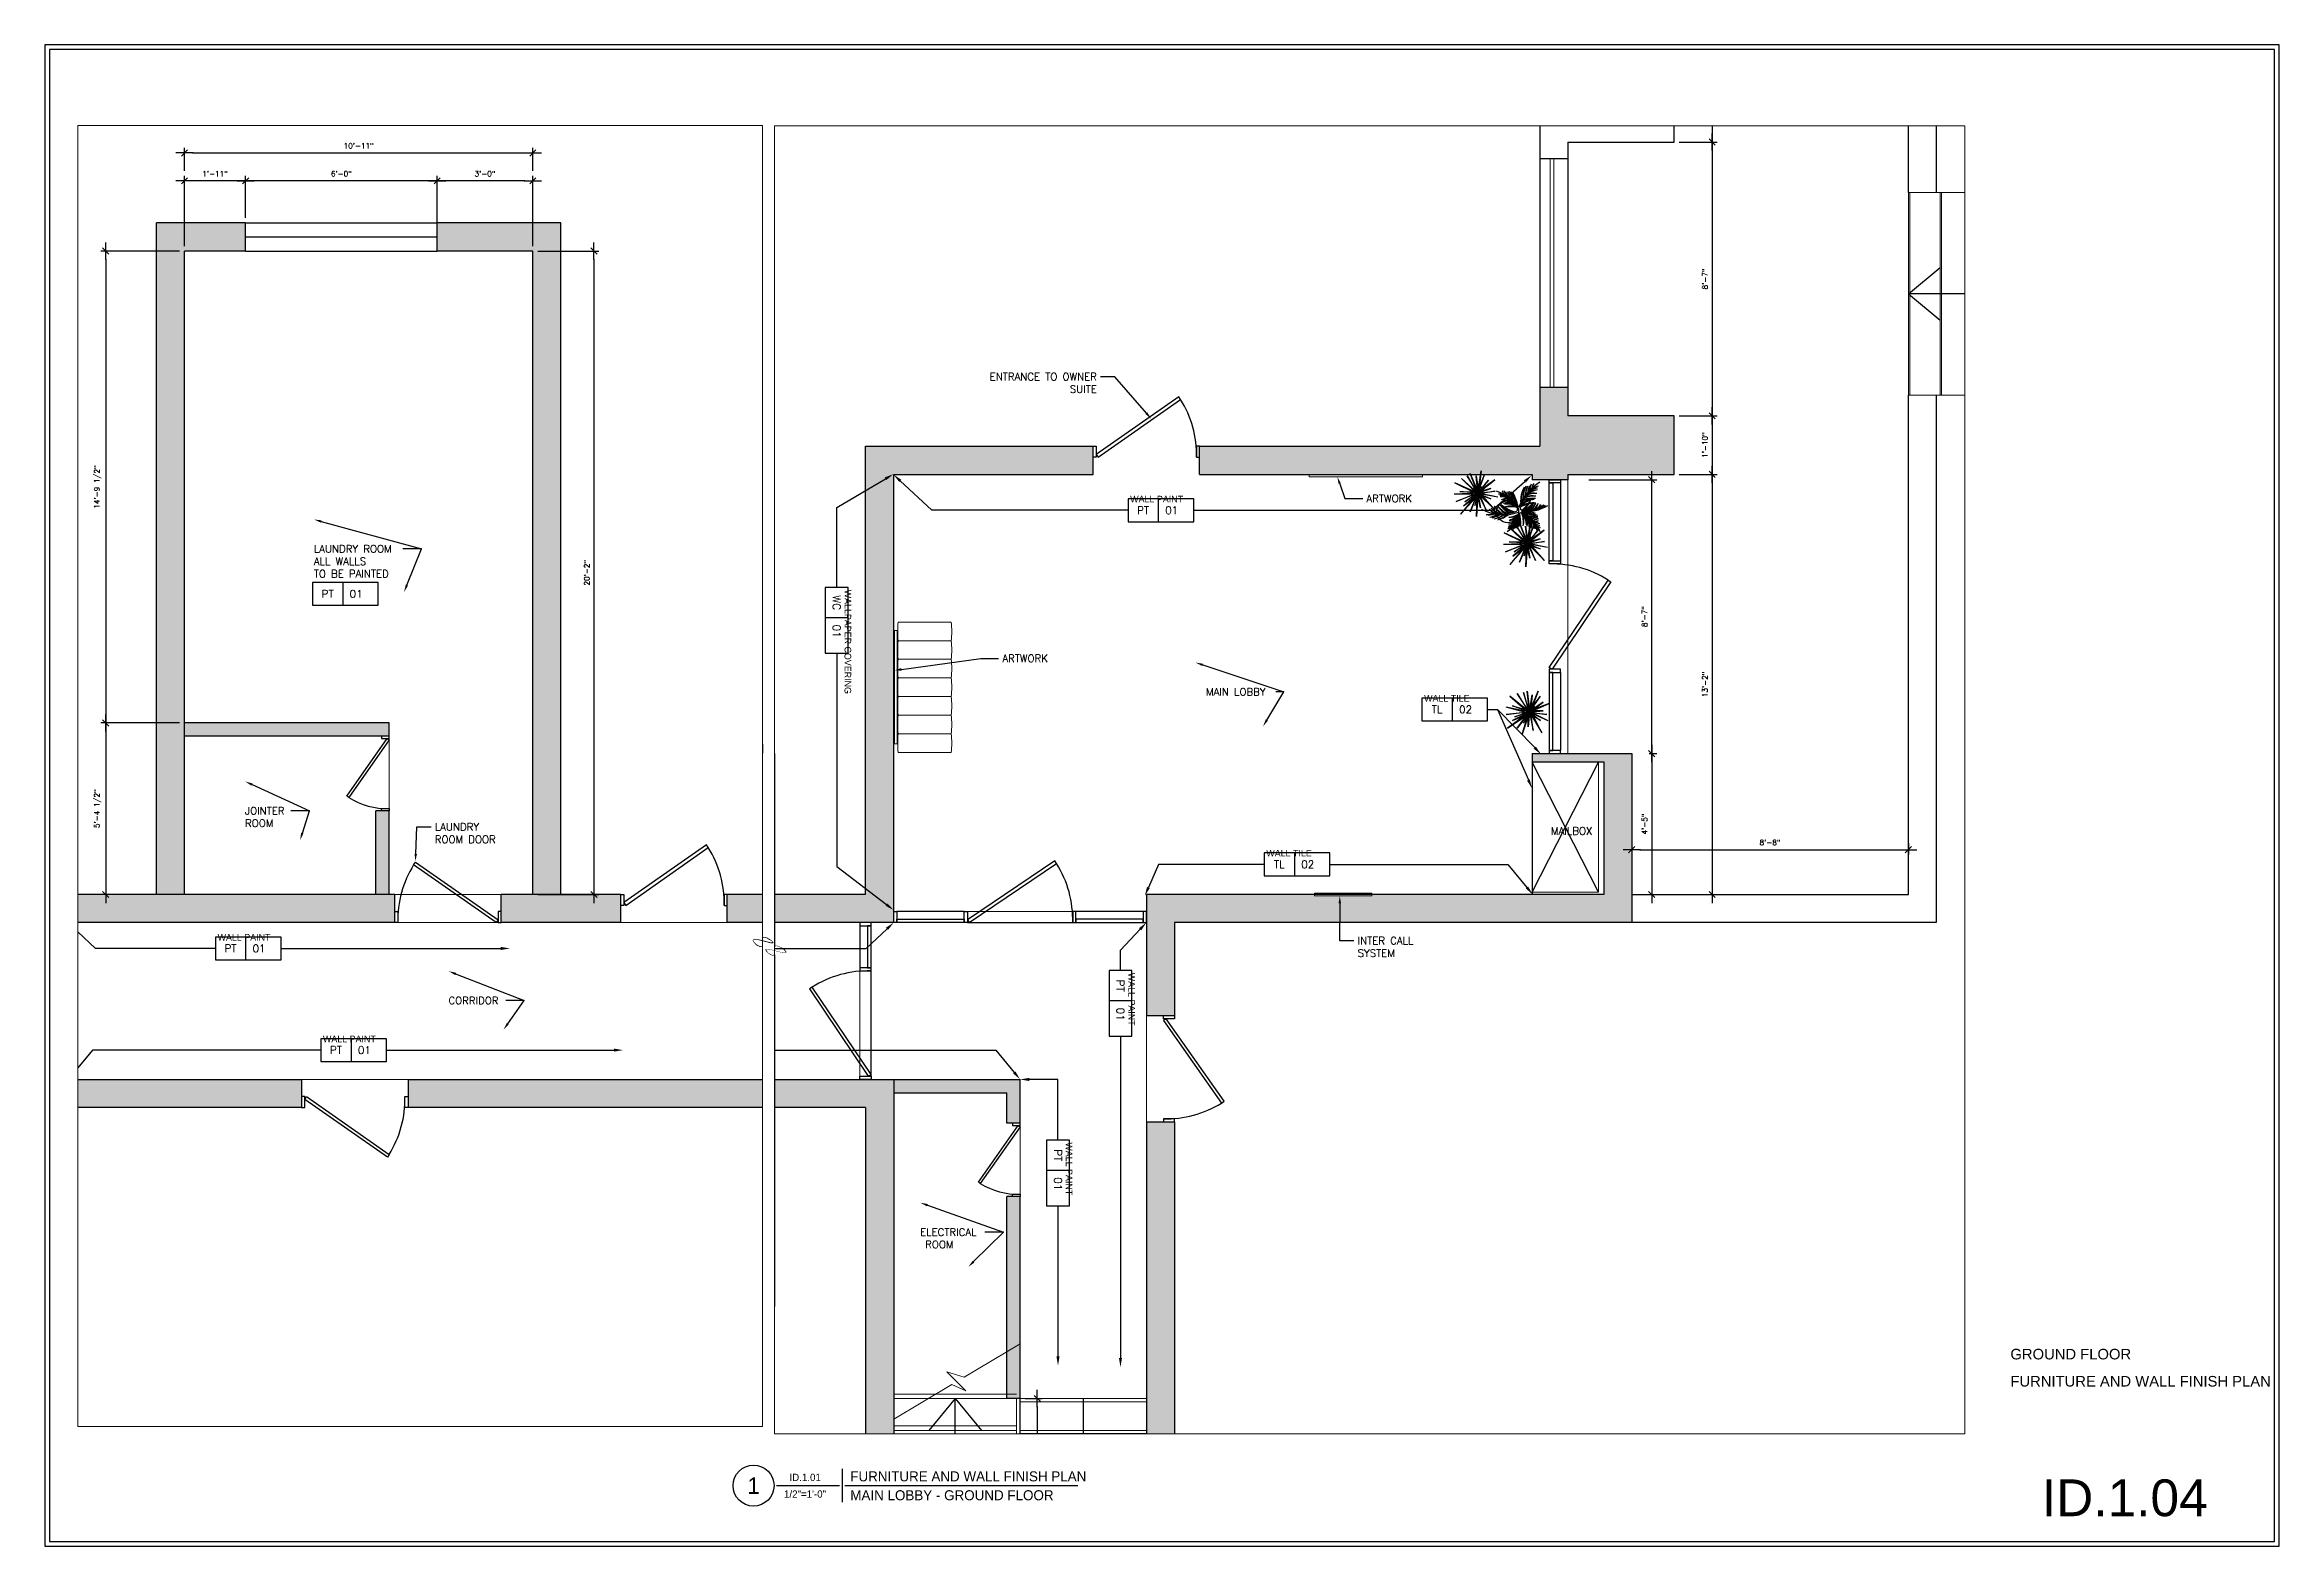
# Paper-space layout 'ID.1.04' of a CAD drawing. Header units: inches. Extents: x 0.8 to 35.8, y 0.2 to 23.8.
# The model-space entities are those that its viewports show. They can reach past a viewport. Long polylines and large blocks are cut down to what shows.
import ezdxf
from ezdxf import colors
from ezdxf.entities.mleader import LeaderData, LeaderLine
from ezdxf.enums import TextEntityAlignment as Align
from ezdxf.math import Vec2, Vec3

# ---------------------------------------------------------------- set-up
doc = ezdxf.new("R2018")
doc.units = ezdxf.units.IN
doc.header["$MEASUREMENT"] = 0
doc.set_wipeout_variables(frame=1)
doc.linetypes.add('CENTER', pattern=[2, 1.25, -0.25, 0.25, -0.25])
doc.linetypes.add('HIDDEN', pattern=[0.375, 0.25, -0.125])
for name, color, linetype in [('A-WALL', 4, 'Continuous'), ('A-WINDOW', 1, 'Continuous'), ('B-FURNITURE', 22, 'Continuous'), ('MD-FF-HATCH-6', 8, 'Continuous'), ('SM-A-NOTE', 2, 'Continuous'), ('SM-COM-GRID', 8, 'CENTER'), ('SM-FF-HATCH', 8, 'Continuous'), ('SM-FF-IDEN', 2, 'Continuous'), ('SM-I-Ctrl-Wout', 197, 'Continuous'), ('SM-RCP-TEXT', 2, 'Continuous'), ('SM-VIEW-TAG', 5, 'Continuous'), ('titblk', 1, 'Continuous'), ('YP-DOOR', 1, 'Continuous')]:
    doc.layers.add(name, color=color, linetype=linetype)
for name, color, linetype, lineweight in [('D+D FUR', 1, 'Continuous', 9), ('D-D FLOOR', 2, 'Continuous', 9), ('I-8-Gray', 1, 'Continuous', 9)]:
    doc.layers.add(name, color=color, linetype=linetype, lineweight=lineweight)
doc.styles.add('SHT_ARIAL', font='arial.ttf')
doc.styles.add('SM-LEADER-00', font='romans.shx')
doc.styles.add('SMI-24', font='romans.shx', dxfattribs={"height": 2})
doc.styles.add('SMM-1', font='romans.shx', dxfattribs={"height": 2})
doc.styles.add('SMM-VIEW TAG', font='')
doc.styles.add('titblk text', font='arial.ttf', dxfattribs={"height": 0.125})
doc.styles.get('SMM-VIEW TAG').set_extended_font_data('Nexa Book')
doc.dimstyles.new('SMI-24', dxfattribs={"dimscale": 24, "dimtxt": 2, "dimasz": 0.125, "dimexe": 0.078125, "dimexo": 0.078125, "dimgap": 0.0625, "dimtad": 1, "dimdec": 3, "dimrnd": 0.25, "dimzin": 3, "dimdsep": 46, "dimlunit": 4, "dimtxsty": 'SMI-24', "dimblk": 'SMI-thick', "dimcen": 0.09375, "dimclrd": 1, "dimclre": 1, "dimclrt": 2, "dimadec": 0, "dimazin": 0, "dimtfac": 0.09375, "dimtdec": 3, "dimtmove": 2, "dimatfit": 3, "dimfxl": 0.078125, "dimfrac": 2, "dimtolj": 1, "dimtzin": 3, "dimarcsym": 0})

psp = doc.layouts.new('ID.1.04')

# ---------------------------------------------------------------- texts
at = {"layer": 'titblk', "color": 0, "style": 'titblk text'}
for s, p in [('GROUND FLOOR ', (31.553, 3.163)), ('FURNITURE AND WALL FINISH PLAN  ', (31.553, 2.738))]:
    psp.add_text(s, height=0.16583, dxfattribs=at).set_placement(p)
at = {"layer": 'titblk', "color": 0, "ltscale": 8, "style": 'SHT_ARIAL'}
psp.add_text('ID.1.04', height=0.5768, dxfattribs=at).set_placement((32.046, 0.706))

msp = doc.modelspace()

# ---------------------------------------------------------------- texts
at = {"layer": 'SM-RCP-TEXT', "insert": (784.45999, -2910.75478), "char_height": 2.8, "width": 57.3412941, "attachment_point": 3, "style": 'SM-LEADER-00'}
msp.add_mtext('MAILBOX ', dxfattribs=at)

# ---------------------------------------------------------------- blocks, each defined once
blk = doc.blocks.new('*U13')
at = {"color": 1, "linetype": 'Continuous'}
for p, q in [((1.711, 0.23), (1.711, -0.291)), ((0.682, -0.031), (1.67, -0.031)), ((1.752, -0.031), (5.402, -0.031))]:
    blk.add_line(p, q, dxfattribs=at)
blk.add_circle((0.321, -0.031), 0.321, dxfattribs=at)
at = {"color": 1, "style": 'SMM-VIEW TAG'}
blk.add_attdef('NO', text='', height=0.257, dxfattribs=at).set_placement((0.321, -0.031), align=Align.MIDDLE)
at = {"color": 1, "linetype": 'Continuous', "style": 'SMM-VIEW TAG'}
for tag, p in [('SHEET', (1.13, 0.099)), ('SCALE', (1.128, -0.16))]:
    blk.add_attdef(tag, text='', height=0.114, dxfattribs=at).set_placement(p, align=Align.MIDDLE)
at = {"color": 1, "style": 'SMM-VIEW TAG'}
blk.add_attdef('TITLE1', text='', height=0.157, dxfattribs=at).set_placement((1.837, -0.011), align=Align.BOTTOM_LEFT)
blk.add_attdef('TITLE2', text='', height=0.157, dxfattribs=at).set_placement((1.837, -0.103), align=Align.TOP_LEFT)
blk = doc.blocks.new('*U375')
at = {"linetype": 'ByBlock'}
for points in [[(-2.552, 0.166), (0.129, 0.166, -0.35878), (0.113, 0.201, -0.158891), (0.191, 0.318, -0.660676), (0.202, 0.314, -0.099894), (0.193, 0.25), (0.16, 0.123, 0.063527), (0.151, 0.053, 0.712672), (0.172, 0.043, 0.165502), (0.24, 0.13, 0.321469), (0.232, 0.166), (5.094, 0.166)], [(-2.68, 0), (0, 0, -0.35878), (-0.015, 0.034, -0.158891), (0.062, 0.152, -0.660676), (0.073, 0.148, -0.099894), (0.064, 0.084), (0.032, -0.044, 0.063527), (0.023, -0.113, 0.712672), (0.043, -0.124, 0.165502), (0.112, -0.036, 0.321469), (0.104, 0), (4.966, 0)]]:
    blk.add_lwpolyline(points, format="xyb", dxfattribs=at)
at = {"color": 191, "linetype": 'ByBlock'}
blk.add_wipeout([(-2.552, 0.166), (-2.552, 0), (0, 0), (-0.007, 0.005), (-0.011, 0.009), (-0.014, 0.014), (-0.016, 0.021), (-0.016, 0.027), (-0.015, 0.034), (-0.012, 0.045), (-0.009, 0.055), (-0.004, 0.067), (0.002, 0.078), (0.009, 0.091), (0.014, 0.099), (0.021, 0.11), (0.027, 0.117), (0.034, 0.125), (0.039, 0.131), (0.046, 0.138), (0.052, 0.144), (0.059, 0.15), (0.065, 0.154), (0.069, 0.154), (0.071, 0.149), (0.073, 0.144), (0.073, 0.131), (0.072, 0.115), (0.07, 0.105), (0.068, 0.096), (0.064, 0.084), (0.061, 0.069), (0.058, 0.059), (0.055, 0.049), (0.052, 0.035), (0.048, 0.02), (0.045, 0.01), (0.041, -0.008), (0.038, -0.019), (0.034, -0.034), (0.031, -0.048), (0.027, -0.063), (0.025, -0.08), (0.023, -0.098), (0.023, -0.117), (0.024, -0.121), (0.026, -0.124), (0.029, -0.126), (0.037, -0.127), (0.046, -0.122), (0.055, -0.115), (0.063, -0.109), (0.074, -0.098), (0.08, -0.091), (0.089, -0.079), (0.096, -0.069), (0.101, -0.06), (0.106, -0.05), (0.112, -0.036), (0.114, -0.026), (0.114, -0.017), (0.111, -0.009), (0.106, -0.002), (0.104, 0), (4.966, 0), (4.966, 0.166), (0.232, 0.166), (0.237, 0.161), (0.24, 0.156), (0.242, 0.149), (0.243, 0.144), (0.243, 0.139), (0.241, 0.133), (0.239, 0.125), (0.236, 0.119), (0.231, 0.108), (0.227, 0.1), (0.22, 0.09), (0.216, 0.084), (0.211, 0.078), (0.205, 0.071), (0.199, 0.065), (0.193, 0.059), (0.187, 0.054), (0.181, 0.049), (0.175, 0.045), (0.172, 0.043), (0.169, 0.041), (0.165, 0.039), (0.162, 0.039), (0.16, 0.04), (0.158, 0.04), (0.155, 0.042), (0.153, 0.045), (0.152, 0.047), (0.151, 0.049), (0.151, 0.053), (0.152, 0.065), (0.153, 0.082), (0.156, 0.105), (0.159, 0.118), (0.162, 0.128), (0.164, 0.139), (0.168, 0.152), (0.169, 0.158), (0.172, 0.169), (0.176, 0.183), (0.179, 0.196), (0.182, 0.206), (0.185, 0.219), (0.189, 0.233), (0.193, 0.248), (0.196, 0.258), (0.198, 0.266), (0.2, 0.277), (0.201, 0.287), (0.202, 0.293), (0.202, 0.304), (0.202, 0.309), (0.201, 0.316), (0.201, 0.316), (0.199, 0.319), (0.198, 0.32), (0.194, 0.32), (0.191, 0.318), (0.186, 0.315), (0.177, 0.307), (0.168, 0.297), (0.16, 0.289), (0.149, 0.275), (0.138, 0.258), (0.131, 0.245), (0.125, 0.234), (0.121, 0.224), (0.117, 0.213), (0.113, 0.201), (0.112, 0.191), (0.113, 0.185), (0.116, 0.178), (0.12, 0.173), (0.123, 0.17), (0.129, 0.166)], dxfattribs=at).dxf.layer = 'SM-I-Ctrl-Wout'
blk = doc.blocks.new('SMI-thick')
at = {"color": 0, "linetype": 'Continuous'}
blk.add_line((-1.08, 0), (1.08, 0), dxfattribs=at)
at = {"color": 4, "linetype": 'Continuous'}
blk.add_line((0.39, 0.39), (-0.39, -0.39), dxfattribs=at)
blk = doc.blocks.new('*D380')
at = {"layer": 'A-WALL', "color": 1, "lineweight": -2, "transparency": 16777216}
for p, q in [((783.13, -2780.04), (808.64, -2780.04)), ((806.77, -2880.04), (806.77, -2783.04)), ((805.83, -2883.04), (808.64, -2883.04))]:
    blk.add_line(p, q, dxfattribs=at)
at = {"layer": 'Defpoints', "color": 0, "transparency": 16777216}
for p in [(781.25, -2780.04), (806.77, -2780.04), (803.95, -2883.04)]:
    blk.add_point(p, dxfattribs=at)
at = {"layer": 'A-WALL', "color": 1, "lineweight": -2, "transparency": 16777216, "xscale": 3, "yscale": 3, "zscale": 3}
for p, rotation in [((806.77, -2780.04), 90), ((806.77, -2883.04), 270)]:
    blk.add_blockref('SMI-thick', p, dxfattribs=dict(at, rotation=rotation))
at = {"layer": 'A-WALL', "color": 2, "transparency": 16777216, "insert": (804.08, -2831.54), "char_height": 2, "attachment_point": 5, "rotation": 90, "style": 'SMI-24'}
blk.add_mtext('\\A1;8\'-7"', dxfattribs=at)
blk = doc.blocks.new('*D381')
at = {"layer": 'A-WALL', "color": 1, "lineweight": -2, "transparency": 16777216}
for p, q in [((805.83, -2883.04), (808.64, -2883.04)), ((806.77, -2886.04), (806.77, -2933.04)), ((804.69, -2936.04), (808.64, -2936.04))]:
    blk.add_line(p, q, dxfattribs=at)
at = {"layer": 'Defpoints', "color": 0, "transparency": 16777216}
for p in [(803.95, -2883.04), (802.82, -2936.04), (806.77, -2936.04)]:
    blk.add_point(p, dxfattribs=at)
at = {"layer": 'A-WALL', "color": 1, "lineweight": -2, "transparency": 16777216, "xscale": 3, "yscale": 3, "zscale": 3}
for p, rotation in [((806.77, -2883.04), 90), ((806.77, -2936.04), 270)]:
    blk.add_blockref('SMI-thick', p, dxfattribs=dict(at, rotation=rotation))
at = {"layer": 'A-WALL', "color": 2, "transparency": 16777216, "insert": (804.08, -2909.54), "char_height": 2, "attachment_point": 5, "rotation": 90, "style": 'SMI-24'}
blk.add_mtext('\\A1;4\'-5"', dxfattribs=at)
blk = doc.blocks.new('*D383')
at = {"layer": 'A-WALL', "color": 1, "lineweight": -2, "transparency": 16777216}
for p, q in [((820.74, -2631.04), (831.34, -2631.04)), ((829.47, -2634.04), (829.47, -2650.04)), ((817.12, -2653.04), (831.34, -2653.04))]:
    blk.add_line(p, q, dxfattribs=at)
at = {"layer": 'Defpoints', "color": 0, "transparency": 16777216}
for p in [(818.86, -2631.04), (815.25, -2653.04), (829.47, -2653.04)]:
    blk.add_point(p, dxfattribs=at)
at = {"layer": 'A-WALL', "color": 1, "lineweight": -2, "transparency": 16777216, "xscale": 3, "yscale": 3, "zscale": 3}
for p, rotation in [((829.47, -2631.04), 90), ((829.47, -2653.04), 270)]:
    blk.add_blockref('SMI-thick', p, dxfattribs=dict(at, rotation=rotation))
at = {"layer": 'A-WALL', "color": 2, "transparency": 16777216, "insert": (826.78, -2642.04), "char_height": 2, "attachment_point": 5, "rotation": 90, "style": 'SMI-24'}
blk.add_mtext('\\A1;1\'-10"', dxfattribs=at)
blk = doc.blocks.new('*D384')
at = {"layer": 'A-WALL', "color": 1, "lineweight": -2, "transparency": 16777216}
for p, q in [((817.12, -2653.04), (831.34, -2653.04)), ((829.47, -2656.04), (829.47, -2753.04)), ((817.12, -2756.04), (831.34, -2756.04))]:
    blk.add_line(p, q, dxfattribs=at)
at = {"layer": 'Defpoints', "color": 0, "transparency": 16777216}
for p in [(815.25, -2653.04), (815.25, -2756.04), (829.47, -2756.04)]:
    blk.add_point(p, dxfattribs=at)
at = {"layer": 'A-WALL', "color": 1, "lineweight": -2, "transparency": 16777216, "xscale": 3, "yscale": 3, "zscale": 3}
for p, rotation in [((829.47, -2653.04), 90), ((829.47, -2756.04), 270)]:
    blk.add_blockref('SMI-thick', p, dxfattribs=dict(at, rotation=rotation))
at = {"layer": 'A-WALL', "color": 2, "transparency": 16777216, "insert": (826.78, -2704.54), "char_height": 2, "attachment_point": 5, "rotation": 90, "style": 'SMI-24'}
blk.add_mtext('\\A1;8\'-7"', dxfattribs=at)
blk = doc.blocks.new('*D385')
at = {"layer": 'A-WALL', "color": 1, "lineweight": -2, "transparency": 16777216}
for p, q in [((817.12, -2756.04), (831.34, -2756.04)), ((829.47, -2759.04), (829.47, -2775.04)), ((817.12, -2778.04), (831.34, -2778.04))]:
    blk.add_line(p, q, dxfattribs=at)
at = {"layer": 'Defpoints', "color": 0, "transparency": 16777216}
for p in [(815.25, -2756.04), (815.25, -2778.04), (829.47, -2778.04)]:
    blk.add_point(p, dxfattribs=at)
at = {"layer": 'A-WALL', "color": 1, "lineweight": -2, "transparency": 16777216, "xscale": 3, "yscale": 3, "zscale": 3}
for p, rotation in [((829.47, -2756.04), 90), ((829.47, -2778.04), 270)]:
    blk.add_blockref('SMI-thick', p, dxfattribs=dict(at, rotation=rotation))
at = {"layer": 'A-WALL', "color": 2, "transparency": 16777216, "insert": (826.78, -2767.04), "char_height": 2, "attachment_point": 5, "rotation": 90, "style": 'SMI-24'}
blk.add_mtext('\\A1;1\'-10"', dxfattribs=at)
blk = doc.blocks.new('*D386')
at = {"layer": 'A-WALL', "color": 1, "lineweight": -2, "transparency": 16777216}
for p, q in [((817.12, -2778.04), (831.34, -2778.04)), ((829.47, -2781.04), (829.47, -2933.04)), ((815.49, -2936.04), (831.34, -2936.04))]:
    blk.add_line(p, q, dxfattribs=at)
at = {"layer": 'Defpoints', "color": 0, "transparency": 16777216}
for p in [(815.25, -2778.04), (813.61, -2936.04), (829.47, -2936.04)]:
    blk.add_point(p, dxfattribs=at)
at = {"layer": 'A-WALL', "color": 1, "lineweight": -2, "transparency": 16777216, "xscale": 3, "yscale": 3, "zscale": 3}
for p, rotation in [((829.47, -2778.04), 90), ((829.47, -2936.04), 270)]:
    blk.add_blockref('SMI-thick', p, dxfattribs=dict(at, rotation=rotation))
at = {"layer": 'A-WALL', "color": 2, "transparency": 16777216, "insert": (826.78, -2857.04), "char_height": 2, "attachment_point": 5, "rotation": 90, "style": 'SMI-24'}
blk.add_mtext('\\A1;13\'-2"', dxfattribs=at)
blk = doc.blocks.new('*D387')
at = {"layer": 'A-WALL', "color": 1, "lineweight": -2, "transparency": 16777216}
for p, q in [((799.25, -2916.69), (799.25, -2921.06)), ((802.25, -2919.19), (900.25, -2919.19)), ((903.25, -2916.69), (903.25, -2921.06))]:
    blk.add_line(p, q, dxfattribs=at)
at = {"layer": 'Defpoints', "color": 0, "transparency": 16777216}
for p in [(799.25, -2914.82), (903.25, -2914.82), (903.25, -2919.19)]:
    blk.add_point(p, dxfattribs=at)
at = {"layer": 'A-WALL', "color": 1, "lineweight": -2, "transparency": 16777216, "xscale": 3, "yscale": 3, "zscale": 3, "rotation": 180}
blk.add_blockref('SMI-thick', (799.25, -2919.19), dxfattribs=at)
at = {"layer": 'A-WALL', "color": 1, "lineweight": -2, "transparency": 16777216, "xscale": 3, "yscale": 3, "zscale": 3}
blk.add_blockref('SMI-thick', (903.25, -2919.19), dxfattribs=at)
at = {"layer": 'A-WALL', "color": 2, "transparency": 16777216, "insert": (851.25, -2916.49), "char_height": 2, "attachment_point": 5, "style": 'SMI-24'}
blk.add_mtext('\\A1;8\'-8"', dxfattribs=at)
blk = doc.blocks.new('*D390')
at = {"layer": 'A-WALL', "color": 1, "lineweight": -2, "transparency": 16777216}
for p, q in [((-53.12, -2694.04), (-30.15, -2694.04)), ((-32.02, -2697.04), (-32.02, -2933.04)), ((-53.12, -2936.04), (-30.15, -2936.04))]:
    blk.add_line(p, q, dxfattribs=at)
at = {"layer": 'Defpoints', "color": 0, "transparency": 16777216}
for p in [(-55, -2694.04), (-55, -2936.04), (-32.02, -2936.04)]:
    blk.add_point(p, dxfattribs=at)
at = {"layer": 'A-WALL', "color": 1, "lineweight": -2, "transparency": 16777216, "xscale": 3, "yscale": 3, "zscale": 3}
for p, rotation in [((-32.02, -2694.04), 90), ((-32.02, -2936.04), 270)]:
    blk.add_blockref('SMI-thick', p, dxfattribs=dict(at, rotation=rotation))
at = {"layer": 'A-WALL', "color": 2, "transparency": 16777216, "insert": (-34.71, -2815.04), "char_height": 2, "attachment_point": 5, "rotation": 90, "style": 'SMI-24'}
blk.add_mtext('\\A1;20\'-2"', dxfattribs=at)
blk = doc.blocks.new('*D391')
at = {"layer": 'A-WALL', "color": 1, "lineweight": -2, "transparency": 16777216}
for p, q in [((-91, -2692.16), (-91, -2665.77)), ((-58, -2667.64), (-88, -2667.64)), ((-55, -2692.16), (-55, -2665.77))]:
    blk.add_line(p, q, dxfattribs=at)
at = {"layer": 'Defpoints', "color": 0, "transparency": 16777216}
for p in [(-91, -2667.64), (-91, -2694.04), (-55, -2694.04)]:
    blk.add_point(p, dxfattribs=at)
at = {"layer": 'A-WALL', "color": 1, "lineweight": -2, "transparency": 16777216, "xscale": 3, "yscale": 3, "zscale": 3, "rotation": 180}
blk.add_blockref('SMI-thick', (-91, -2667.64), dxfattribs=at)
at = {"layer": 'A-WALL', "color": 1, "lineweight": -2, "transparency": 16777216, "xscale": 3, "yscale": 3, "zscale": 3}
blk.add_blockref('SMI-thick', (-55, -2667.64), dxfattribs=at)
at = {"layer": 'A-WALL', "color": 2, "transparency": 16777216, "insert": (-73, -2664.95), "char_height": 2, "attachment_point": 5, "style": 'SMI-24'}
blk.add_mtext('\\A1;3\'-0"', dxfattribs=at)
blk = doc.blocks.new('*D392')
at = {"layer": 'A-WALL', "color": 1, "lineweight": -2, "transparency": 16777216}
for p, q in [((-163, -2681.6), (-163, -2665.77)), ((-94, -2667.64), (-160, -2667.64)), ((-91, -2692.16), (-91, -2665.77))]:
    blk.add_line(p, q, dxfattribs=at)
at = {"layer": 'Defpoints', "color": 0, "transparency": 16777216}
for p in [(-163, -2667.64), (-163, -2683.48), (-91, -2694.04)]:
    blk.add_point(p, dxfattribs=at)
at = {"layer": 'A-WALL', "color": 1, "lineweight": -2, "transparency": 16777216, "xscale": 3, "yscale": 3, "zscale": 3, "rotation": 180}
blk.add_blockref('SMI-thick', (-163, -2667.64), dxfattribs=at)
at = {"layer": 'A-WALL', "color": 1, "lineweight": -2, "transparency": 16777216, "xscale": 3, "yscale": 3, "zscale": 3}
blk.add_blockref('SMI-thick', (-91, -2667.64), dxfattribs=at)
at = {"layer": 'A-WALL', "color": 2, "transparency": 16777216, "insert": (-127, -2664.95), "char_height": 2, "attachment_point": 5, "style": 'SMI-24'}
blk.add_mtext('\\A1;6\'-0"', dxfattribs=at)
blk = doc.blocks.new('*D393')
at = {"layer": 'A-WALL', "color": 1, "lineweight": -2, "transparency": 16777216}
for p, q in [((-186, -2692.16), (-186, -2665.77)), ((-166, -2667.64), (-183, -2667.64)), ((-163, -2681.6), (-163, -2665.77))]:
    blk.add_line(p, q, dxfattribs=at)
at = {"layer": 'Defpoints', "color": 0, "transparency": 16777216}
for p in [(-186, -2667.64), (-163, -2683.48), (-186, -2694.04)]:
    blk.add_point(p, dxfattribs=at)
at = {"layer": 'A-WALL', "color": 1, "lineweight": -2, "transparency": 16777216, "xscale": 3, "yscale": 3, "zscale": 3, "rotation": 180}
blk.add_blockref('SMI-thick', (-186, -2667.64), dxfattribs=at)
at = {"layer": 'A-WALL', "color": 1, "lineweight": -2, "transparency": 16777216, "xscale": 3, "yscale": 3, "zscale": 3}
blk.add_blockref('SMI-thick', (-163, -2667.64), dxfattribs=at)
at = {"layer": 'A-WALL', "color": 2, "transparency": 16777216, "insert": (-174.5, -2664.95), "char_height": 2, "attachment_point": 5, "style": 'SMI-24'}
blk.add_mtext('\\A1;1\'-11"', dxfattribs=at)
blk = doc.blocks.new('*D394')
at = {"layer": 'A-WALL', "color": 1, "lineweight": -2, "transparency": 16777216}
for p, q in [((-186, -2663.89), (-186, -2655.27)), ((-183, -2657.15), (-58, -2657.15)), ((-55, -2663.89), (-55, -2655.27))]:
    blk.add_line(p, q, dxfattribs=at)
at = {"layer": 'Defpoints', "color": 0, "transparency": 16777216}
for p in [(-55, -2657.15), (-186, -2665.77), (-55, -2665.77)]:
    blk.add_point(p, dxfattribs=at)
at = {"layer": 'A-WALL', "color": 1, "lineweight": -2, "transparency": 16777216, "xscale": 3, "yscale": 3, "zscale": 3, "rotation": 180}
blk.add_blockref('SMI-thick', (-186, -2657.15), dxfattribs=at)
at = {"layer": 'A-WALL', "color": 1, "lineweight": -2, "transparency": 16777216, "xscale": 3, "yscale": 3, "zscale": 3}
blk.add_blockref('SMI-thick', (-55, -2657.15), dxfattribs=at)
at = {"layer": 'A-WALL', "color": 2, "transparency": 16777216, "insert": (-120.5, -2654.46), "char_height": 2, "attachment_point": 5, "style": 'SMI-24'}
blk.add_mtext('\\A1;10\'-11"', dxfattribs=at)
blk = doc.blocks.new('*D395')
at = {"layer": 'A-WALL', "color": 1, "lineweight": -2, "transparency": 16777216}
for p, q in [((-187.87, -2694.04), (-217.46, -2694.04)), ((-215.59, -2697.04), (-215.59, -2868.54)), ((-187.87, -2871.54), (-217.46, -2871.54))]:
    blk.add_line(p, q, dxfattribs=at)
at = {"layer": 'Defpoints', "color": 0, "transparency": 16777216}
for p in [(-186, -2694.04), (-215.59, -2871.54), (-186, -2871.54)]:
    blk.add_point(p, dxfattribs=at)
at = {"layer": 'A-WALL', "color": 1, "lineweight": -2, "transparency": 16777216, "xscale": 3, "yscale": 3, "zscale": 3}
for p, rotation in [((-215.59, -2694.04), 90), ((-215.59, -2871.54), 270)]:
    blk.add_blockref('SMI-thick', p, dxfattribs=dict(at, rotation=rotation))
at = {"layer": 'A-WALL', "color": 2, "transparency": 16777216, "insert": (-218.61, -2782.79), "char_height": 2, "attachment_point": 5, "rotation": 90, "style": 'SMI-24'}
blk.add_mtext('\\A1;14\'-9 1/2"', dxfattribs=at)
blk = doc.blocks.new('*D396')
at = {"layer": 'A-WALL', "color": 1, "lineweight": -2, "transparency": 16777216}
for p, q in [((-187.87, -2871.54), (-217.46, -2871.54)), ((-215.59, -2874.54), (-215.59, -2933.04)), ((-198.44, -2936.04), (-217.46, -2936.04))]:
    blk.add_line(p, q, dxfattribs=at)
at = {"layer": 'Defpoints', "color": 0, "transparency": 16777216}
for p in [(-186, -2871.54), (-215.59, -2936.04), (-196.56, -2936.04)]:
    blk.add_point(p, dxfattribs=at)
at = {"layer": 'A-WALL', "color": 1, "lineweight": -2, "transparency": 16777216, "xscale": 3, "yscale": 3, "zscale": 3}
for p, rotation in [((-215.59, -2871.54), 90), ((-215.59, -2936.04), 270)]:
    blk.add_blockref('SMI-thick', p, dxfattribs=dict(at, rotation=rotation))
at = {"layer": 'A-WALL', "color": 2, "transparency": 16777216, "insert": (-218.61, -2903.79), "char_height": 2, "attachment_point": 5, "rotation": 90, "style": 'SMI-24'}
blk.add_mtext('\\A1;5\'-4 1/2"', dxfattribs=at)
blk = doc.blocks.new('*D378')
at = {"layer": 'A-WALL', "color": 1, "lineweight": -2, "transparency": 16777216}
for p, q in [((571.12, -3125.6), (577.6, -3125.6)), ((575.73, -3128.6), (575.73, -3206.58)), ((571.12, -3209.58), (577.6, -3209.58))]:
    blk.add_line(p, q, dxfattribs=at)
at = {"layer": 'Defpoints', "color": 0, "transparency": 16777216}
for p in [(569.25, -3125.6), (569.25, -3209.58), (575.73, -3209.58)]:
    blk.add_point(p, dxfattribs=at)
at = {"layer": 'A-WALL', "color": 1, "lineweight": -2, "transparency": 16777216, "xscale": 3, "yscale": 3, "zscale": 3}
for p, rotation in [((575.73, -3125.6), 90), ((575.73, -3209.58), 270)]:
    blk.add_blockref('SMI-thick', p, dxfattribs=dict(at, rotation=rotation))
at = {"layer": 'A-WALL', "color": 2, "transparency": 16777216, "insert": (573.04, -3167.59), "char_height": 2, "attachment_point": 5, "rotation": 90, "style": 'SMI-24'}
blk.add_mtext('\\A1;7\'-0"', dxfattribs=at)
blk = doc.blocks.new('*U418')
at = {"color": 1}
blk.add_line((7.93, 3.02), (7.93, -2.98), dxfattribs=at)
at = {"color": 1, "linetype": 'ByBlock'}
for points in [[(-28.57, 12.85, 0.8, 0, 0), (-29.79, 14.92, 0, 0, 0)], [(83.25, 13.08, 0.8, 0, 0), (84.71, 14.99, 0, 0, 0)]]:
    blk.add_lwpolyline(points, format="xyseb", dxfattribs=at)
for points in [[(-21.01, 0.02), (-28.57, 12.85)], [(73.29, 0.02), (83.25, 13.08)], [(0, 0.02), (-21.01, 0.02)], [(17.23, 0.02), (73.29, 0.02)]]:
    blk.add_lwpolyline(points, dxfattribs=at)
at = {"color": 0}
blk.add_lwpolyline([(0, -2.98), (17.23, -2.98), (17.23, 3.02), (0, 3.02)], close=True, dxfattribs=at)
at = {"color": 2, "lineweight": 30, "flags": 104}
blk.add_attdef('NAME', text='', height=2, dxfattribs=at).set_placement((0.57, 3.83), align=Align.BOTTOM_LEFT)
at = {"color": 2, "style": 'SMM-1'}
blk.add_attdef('TYP', text='', height=2, dxfattribs=at).set_placement((3.96, 0.02), align=Align.MIDDLE_CENTER)
blk.add_attdef('XXX', text='', height=2, dxfattribs=at).set_placement((9.73, 0.02), align=Align.MIDDLE_LEFT)
blk = doc.blocks.new('A$C5E3E1367')
at = {"layer": 'D+D FUR'}
for p, q in [((0, 0.17), (0, 20.17)), ((7, 0.17), (7, 20.17)), ((14, 0.17), (14, 20.17)), ((21, 0.17), (21, 20.17)), ((28, 0.17), (28, 20.17)), ((35, 0.17), (35, 20.17)), ((42, 0.17), (42, 20.17))]:
    blk.add_line(p, q, dxfattribs=at)
at = {"layer": 'D+D FUR', "flags": 128}
blk.add_lwpolyline([(49, 0.17), (49, 20.17, 0.047619), (42, 20.17, 0.047619), (35, 20.17, 0.047619), (28, 20.17, 0.047619), (21, 20.17, 0.047619), (14, 20.17, 0.047619), (7, 20.17, 0.047619), (0, 20.17)], format="xyb", dxfattribs=at)
at = {"layer": 'D+D FUR'}
for centre in [(3.5, 36.83), (10.5, 36.83), (17.5, 36.83), (24.5, 36.83), (31.5, 36.83), (38.5, 36.83), (45.5, 36.83)]:
    blk.add_arc(centre, 36.83, 264.54738, 275.45262, dxfattribs=at)
blk = doc.blocks.new('*U419')
at = {"color": 1}
blk.add_line((7.93, 3.02), (7.93, -2.98), dxfattribs=at)
at = {"color": 1, "linetype": 'ByBlock'}
for points in [[(-27.71, 0.02), (-30.37, -6.05)], [(0, 0.02), (-27.71, 0.02)], [(17.23, 0.02), (64.01, 0.02)], [(64.01, 0.02), (68.98, -6.04)]]:
    blk.add_lwpolyline(points, dxfattribs=at)
at = {"color": 0}
blk.add_lwpolyline([(0, -2.98), (17.23, -2.98), (17.23, 3.02), (0, 3.02)], close=True, dxfattribs=at)
at = {"color": 1, "linetype": 'ByBlock'}
for points in [[(-30.37, -6.05, 0.8, 0, 0), (-31.34, -8.25, 0, 0, 0)], [(68.98, -6.04, 0.8, 0, 0), (70.51, -7.9, 0, 0, 0)]]:
    blk.add_lwpolyline(points, format="xyseb", dxfattribs=at)
at = {"color": 2, "lineweight": 30, "flags": 104}
blk.add_attdef('NAME', text='', height=2, dxfattribs=at).set_placement((0.57, 3.83), align=Align.BOTTOM_LEFT)
at = {"color": 2, "style": 'SMM-1'}
blk.add_attdef('TYP', text='', height=2, dxfattribs=at).set_placement((3.96, 0.02), align=Align.MIDDLE_CENTER)
blk.add_attdef('XXX', text='', height=2, dxfattribs=at).set_placement((9.73, 0.02), align=Align.MIDDLE_LEFT)
blk = doc.blocks.new('*U424')
at = {"color": 1}
blk.add_line((7.93, 3.02), (7.93, -2.98), dxfattribs=at)
at = {"color": 1, "linetype": 'ByBlock'}
for points in [[(-59.7, 0.02, 0.8, 0, 0), (-62.1, 0.02, 0, 0, 0)], [(81.99, -5.82, 0.8, 0, 0), (83.51, -7.68, 0, 0, 0)]]:
    blk.add_lwpolyline(points, format="xyseb", dxfattribs=at)
for points in [[(-53.07, 0.02), (-59.7, 0.02)], [(0, 0.02), (-53.07, 0.02)], [(17.23, 0.02), (77.2, 0.02)], [(77.2, 0.02), (81.99, -5.82)]]:
    blk.add_lwpolyline(points, dxfattribs=at)
at = {"color": 0}
blk.add_lwpolyline([(0, -2.98), (17.23, -2.98), (17.23, 3.02), (0, 3.02)], close=True, dxfattribs=at)
at = {"color": 2, "lineweight": 30, "flags": 104}
blk.add_attdef('NAME', text='', height=2, dxfattribs=at).set_placement((0.57, 3.83), align=Align.BOTTOM_LEFT)
at = {"color": 2, "style": 'SMM-1'}
blk.add_attdef('TYP', text='', height=2, dxfattribs=at).set_placement((3.96, 0.02), align=Align.MIDDLE_CENTER)
blk.add_attdef('XXX', text='', height=2, dxfattribs=at).set_placement((9.73, 0.02), align=Align.MIDDLE_LEFT)
blk = doc.blocks.new('*U324')
at = {"color": 1}
blk.add_line((7.93, 3.02), (7.93, -2.98), dxfattribs=at)
at = {"color": 1, "linetype": 'ByBlock'}
for points in [[(54.2, 5.18, 0.8, 0, 0), (55.95, 6.82, 0, 0, 0)], [(-57.69, 0.02, 0.8, 0, 0), (-60.1, 0.02, 0, 0, 0)]]:
    blk.add_lwpolyline(points, format="xyseb", dxfattribs=at)
for points in [[(-53.07, 0.02), (-57.69, 0.02)], [(0, 0.02), (-53.07, 0.02)], [(17.23, 0.02), (48.68, 0.02)], [(48.68, 0.02), (54.2, 5.18)]]:
    blk.add_lwpolyline(points, dxfattribs=at)
at = {"color": 0}
blk.add_lwpolyline([(0, -2.98), (17.23, -2.98), (17.23, 3.02), (0, 3.02)], close=True, dxfattribs=at)
at = {"color": 2, "lineweight": 30, "flags": 104}
blk.add_attdef('NAME', text='', height=2, dxfattribs=at).set_placement((0.57, 3.83), align=Align.BOTTOM_LEFT)
at = {"color": 2, "style": 'SMM-1'}
blk.add_attdef('TYP', text='', height=2, dxfattribs=at).set_placement((3.96, 0.02), align=Align.MIDDLE_CENTER)
blk.add_attdef('XXX', text='', height=2, dxfattribs=at).set_placement((9.73, 0.02), align=Align.MIDDLE_LEFT)
blk = doc.blocks.new('*U420')
at = {"color": 1}
blk.add_line((7.93, 3.02), (7.93, -2.98), dxfattribs=at)
at = {"color": 1, "linetype": 'ByBlock'}
for points in [[(-59.79, 7.74, 0.8, 0, 0), (-61.55, 9.38, 0, 0, 0)], [(104.17, 7.6, 0.8, 0, 0), (105.97, 9.2, 0, 0, 0)]]:
    blk.add_lwpolyline(points, format="xyseb", dxfattribs=at)
for points in [[(-51.53, 0.02), (-59.79, 7.74)], [(95.63, 0.02), (104.17, 7.6)], [(0, 0.02), (-51.53, 0.02)], [(17.23, 0.02), (95.63, 0.02)]]:
    blk.add_lwpolyline(points, dxfattribs=at)
at = {"color": 0}
blk.add_lwpolyline([(0, -2.98), (17.23, -2.98), (17.23, 3.02), (0, 3.02)], close=True, dxfattribs=at)
at = {"color": 2, "lineweight": 30, "flags": 104}
blk.add_attdef('NAME', text='', height=2, dxfattribs=at).set_placement((0.57, 3.83), align=Align.BOTTOM_LEFT)
at = {"color": 2, "style": 'SMM-1'}
blk.add_attdef('TYP', text='', height=2, dxfattribs=at).set_placement((3.96, 0.02), align=Align.MIDDLE_CENTER)
blk.add_attdef('XXX', text='', height=2, dxfattribs=at).set_placement((9.73, 0.02), align=Align.MIDDLE_LEFT)
blk = doc.blocks.new('*U423')
at = {"color": 1}
blk.add_line((7.93, 3.02), (7.93, -2.98), dxfattribs=at)
at = {"color": 1, "linetype": 'ByBlock'}
for points in [[(-10.87, 5.18, 0.8, 0, 0), (-12.62, 6.82, 0, 0, 0)], [(101.7, 0.02, 0.8, 0, 0), (104.11, 0.02, 0, 0, 0)]]:
    blk.add_lwpolyline(points, format="xyseb", dxfattribs=at)
for points in [[(-5.35, 0.02), (-10.87, 5.18)], [(0, 0.02), (-5.35, 0.02)], [(17.23, 0.02), (70.3, 0.02)], [(70.3, 0.02), (101.7, 0.02)]]:
    blk.add_lwpolyline(points, dxfattribs=at)
at = {"color": 0}
blk.add_lwpolyline([(0, -2.98), (17.23, -2.98), (17.23, 3.02), (0, 3.02)], close=True, dxfattribs=at)
at = {"color": 2, "lineweight": 30, "flags": 104}
blk.add_attdef('NAME', text='', height=2, dxfattribs=at).set_placement((0.57, 3.83), align=Align.BOTTOM_LEFT)
at = {"color": 2, "style": 'SMM-1'}
blk.add_attdef('TYP', text='', height=2, dxfattribs=at).set_placement((3.96, 0.02), align=Align.MIDDLE_CENTER)
blk.add_attdef('XXX', text='', height=2, dxfattribs=at).set_placement((9.73, 0.02), align=Align.MIDDLE_LEFT)
blk = doc.blocks.new('*U422')
at = {"color": 1}
blk.add_line((7.93, 3.02), (7.93, -2.98), dxfattribs=at)
at = {"color": 1, "linetype": 'ByBlock'}
for points in [[(0, 0.02), (-15.95, 0.02)], [(-15.95, 0.02), (-15.95, -7.54)], [(17.23, 0.02), (52.17, 0.02)], [(52.17, 0.02), (56.8, 0.02)]]:
    blk.add_lwpolyline(points, dxfattribs=at)
at = {"color": 0}
blk.add_lwpolyline([(0, -2.98), (17.23, -2.98), (17.23, 3.02), (0, 3.02)], close=True, dxfattribs=at)
at = {"color": 1, "linetype": 'ByBlock'}
for points in [[(56.8, 0.02, 0.8, 0, 0), (59.2, 0.02, 0, 0, 0)], [(-15.95, -7.54, 0.8, 0, 0), (-15.95, -9.94, 0, 0, 0)]]:
    blk.add_lwpolyline(points, format="xyseb", dxfattribs=at)
at = {"color": 2, "lineweight": 30, "flags": 104}
blk.add_attdef('NAME', text='', height=2, dxfattribs=at).set_placement((0.57, 3.83), align=Align.BOTTOM_LEFT)
at = {"color": 2, "style": 'SMM-1'}
blk.add_attdef('TYP', text='', height=2, dxfattribs=at).set_placement((3.96, 0.02), align=Align.MIDDLE_CENTER)
blk.add_attdef('XXX', text='', height=2, dxfattribs=at).set_placement((9.73, 0.02), align=Align.MIDDLE_LEFT)
blk = doc.blocks.new('*U421')
at = {"color": 1}
blk.add_line((7.93, 3.02), (7.93, -2.98), dxfattribs=at)
at = {"color": 0}
blk.add_lwpolyline([(0, -2.98), (17.23, -2.98), (17.23, 3.02), (0, 3.02)], close=True, dxfattribs=at)
at = {"color": 1, "linetype": 'ByBlock'}
for points in [[(17.23, 0.02), (19.85, 0.02)], [(17.23, 0.02), (19.85, 0.02)], [(19.85, 0.02), (27.93, -18.5)], [(19.85, 0.02), (29.59, -10.01)]]:
    blk.add_lwpolyline(points, dxfattribs=at)
for points in [[(29.59, -10.01, 0.8, 0, 0), (31.27, -11.74, 0, 0, 0)], [(27.93, -18.5, 0.8, 0, 0), (28.89, -20.7, 0, 0, 0)]]:
    blk.add_lwpolyline(points, format="xyseb", dxfattribs=at)
at = {"color": 2, "lineweight": 30, "flags": 104}
blk.add_attdef('NAME', text='', height=2, dxfattribs=at).set_placement((0.57, 3.83), align=Align.BOTTOM_LEFT)
at = {"color": 2, "style": 'SMM-1'}
blk.add_attdef('TYP', text='', height=2, dxfattribs=at).set_placement((3.96, 0.02), align=Align.MIDDLE_CENTER)
blk.add_attdef('XXX', text='', height=2, dxfattribs=at).set_placement((9.73, 0.02), align=Align.MIDDLE_LEFT)
blk = doc.blocks.new('*U323')
at = {"color": 1}
blk.add_line((7.93, 3.02), (7.93, -2.98), dxfattribs=at)
at = {"color": 0}
blk.add_lwpolyline([(0, -2.98), (17.23, -2.98), (17.23, 3.02), (0, 3.02)], close=True, dxfattribs=at)
at = {"color": 2, "lineweight": 30, "flags": 104}
blk.add_attdef('NAME', text='', height=2, dxfattribs=at).set_placement((0.57, 3.83), align=Align.BOTTOM_LEFT)
at = {"color": 2, "style": 'SMM-1'}
blk.add_attdef('TYP', text='', height=2, dxfattribs=at).set_placement((3.96, 0.02), align=Align.MIDDLE_CENTER)
blk.add_attdef('XXX', text='', height=2, dxfattribs=at).set_placement((9.73, 0.02), align=Align.MIDDLE_LEFT)
blk = doc.blocks.new('чвнг')
at = {"color": 8, "linetype": 'ByBlock', "ltscale": 800}
blk.add_circle((66342, 36593), 235, dxfattribs=at)
at = {"color": 8, "linetype": 'ByBlock'}
for centre, radius, start, end in [((66411, 37400), 850, 226.0833, 278.6473), ((66480, 37473), 949, 226.1252, 275.3171), ((66349, 36919), 408, 205.6087, 226.6396), ((66646, 37217), 817, 215.4533, 228.5633), ((66566, 37041), 614, 207.4013, 226.9581), ((66686, 37232), 817, 215.4533, 232.9704), ((66686, 36961), 614, 196.7874, 218.6839), ((66839, 37127), 817, 204.8394, 222.9452), ((66753, 36961), 614, 196.7874, 220.3374), ((66906, 37126), 817, 204.8394, 223.9865), ((66809, 36974), 614, 196.7874, 222.9408), ((66962, 37140), 817, 204.8394, 225.8021), ((65811, 36416), 781, 15.9744, 57.9886), ((65767, 36332), 876, 19.1959, 58.4727), ((66108, 36393), 628, 65.8408, 77.0811), ((66797, 37060), 614, 207.4013, 235.5073), ((66918, 37251), 817, 215.4533, 238.364), ((66228, 36503), 472, 70.9578, 85.1331), ((66128, 36361), 628, 63.9711, 77.0811), ((66229, 36470), 472, 65.5763, 85.1331), ((66129, 36328), 628, 59.564, 77.0811), ((66321, 36408), 472, 73.8505, 95.747), ((66249, 36250), 628, 69.5891, 87.695), ((66338, 36235), 472, 62.6672, 95.747), ((66266, 36077), 628, 61.8367, 87.695), ((66341, 36361), 472, 72.197, 95.747), ((66268, 36203), 628, 68.5479, 87.695), ((66348, 36317), 472, 69.5935, 95.747), ((66275, 36159), 628, 66.7323, 87.695), ((66283, 36300), 472, 57.0271, 85.1331), ((66183, 36158), 628, 54.1703, 77.0811), ((65383, 36849), 985, 7.4451, 12.0668), ((65307, 36787), 1074, 9.9869, 14.4854), ((65423, 36838), 985, 5.5716, 12.0668), ((65347, 36775), 1074, 8.1155, 14.4854), ((65452, 36809), 985, 5.3325, 12.0668), ((65376, 36747), 1074, 7.8344, 14.4854), ((65491, 36802), 985, 2.6936, 12.0668), ((65415, 36739), 1074, 5.1377, 14.4854), ((65526, 36798), 985, 359.735, 12.0668), ((65450, 36736), 1074, 2.0663, 14.4854), ((65563, 36776), 985, 357.3298, 12.0668), ((65487, 36713), 1074, 359.4308, 14.4854), ((65514, 36700), 1074, 357.2599, 14.4854), ((65590, 36762), 985, 355.0868, 12.0668), ((67457, 36020), 1051, 105.8951, 145.1719), ((67434, 36131), 938, 106.3791, 148.3933), ((66428, 37142), 628, 290.2774, 316.1356), ((67240, 36596), 590, 135.3995, 169.4186), ((66920, 35953), 754, 87.2867, 110.1974), ((66498, 36983), 472, 291.1079, 324.1876), ((66850, 36149), 567, 79.2347, 107.3407), ((67180, 36663), 500, 136.0208, 172.0901), ((66814, 35984), 754, 76.6728, 97.6355), ((67353, 36612), 647, 140.3416, 165.3838), ((66781, 36190), 567, 68.6208, 94.7742), ((67296, 36678), 561, 141.7548, 168.0543), ((66836, 36033), 754, 76.6728, 95.8199), ((66803, 36239), 567, 68.6208, 92.1708), ((67314, 36667), 548, 140.3345, 162.3953), ((67268, 36722), 478, 141.9041, 165.1374), ((66874, 36081), 754, 76.6728, 94.7786), ((66842, 36287), 567, 68.6208, 90.5173), ((67038, 36132), 754, 87.2867, 104.8038), ((67308, 36717), 477, 141.6141, 159.3665), ((67273, 36763), 422, 143.4873, 162.0729), ((66968, 36328), 567, 79.2347, 98.7915), ((67236, 36799), 349, 137.3118, 160.5436), ((67050, 36170), 754, 87.2867, 100.3966), ((67213, 36832), 309, 138.9341, 163.3906), ((66980, 36366), 567, 79.2347, 93.4099), ((67083, 36201), 754, 87.2867, 98.5269), ((67130, 36903), 163, 124.9411, 162.1597), ((67120, 36920), 144, 125.5512, 165.2966), ((66010, 36920), 293, 244.5851, 276.58), ((66027, 36912), 294, 241.0123, 276.5781), ((65976, 36901), 323, 265.0026, 291.7806), ((65988, 36946), 370, 263.8118, 288.8456), ((65993, 37005), 452, 270.2315, 290.2899), ((66005, 37076), 523, 268.8237, 287.4826), ((66055, 36952), 434, 266.0597, 294.4313), ((66069, 37020), 502, 264.9292, 291.5635), ((66083, 37021), 537, 271.5149, 295.785), ((66110, 37079), 595, 268.7873, 293.373), ((65981, 36846), 701, 290.7426, 330.0194), ((66002, 36773), 625, 291.2266, 333.2408), ((66240, 36747), 503, 272.1342, 283.3744), ((66260, 36769), 503, 272.1342, 285.2442), ((66317, 36643), 378, 264.0822, 278.2574), ((66265, 36795), 503, 272.1342, 289.6513), ((66323, 36668), 378, 264.0822, 283.639), ((66371, 36838), 503, 261.5203, 279.6261), ((66404, 36703), 378, 253.4683, 275.3648), ((66394, 36872), 503, 261.5203, 280.6674), ((66427, 36737), 378, 253.4683, 277.0183), ((65551, 36557), 859, 334.7299, 339.2283), ((65601, 36497), 788, 337.1485, 341.7702), ((66406, 36906), 503, 261.5203, 282.483), ((66439, 36771), 378, 253.4683, 279.6217), ((66411, 36972), 503, 261.5203, 287.3785), ((66444, 36837), 378, 253.4683, 286.5481), ((66334, 36920), 503, 272.1342, 295.0449), ((66391, 36794), 378, 264.0822, 292.1882), ((65584, 36560), 859, 334.7299, 341.0998), ((65634, 36500), 788, 337.1485, 343.6437), ((65611, 36578), 859, 334.7299, 341.3809), ((65662, 36518), 788, 337.1485, 343.8828), ((65643, 36579), 859, 334.7299, 344.0776), ((65693, 36518), 788, 337.1485, 346.5217), ((65671, 36576), 859, 334.7299, 347.149), ((65721, 36515), 788, 337.1485, 349.4802), ((65703, 36588), 859, 334.7299, 349.7845), ((65754, 36528), 788, 337.1485, 351.8854), ((65727, 36595), 859, 334.7299, 351.9554), ((65777, 36534), 788, 337.1485, 354.1284), ((66508, 36610), 58.3, 301.8841, 20.8443), ((65794, 36501), 788, 342.1881, 358.8868), ((66608, 36470), 33.2, 46.9127, 128.0907), ((66004, 36443), 628, 338.8721, 4.7303), ((66178, 36447), 472, 330.8201, 3.8999), ((66672, 36595), 50.5, 149.7061, 251.336), ((66135, 35891), 781, 8.5784, 50.5927), ((66949, 37345), 876, 248.8619, 286.9133), ((66040, 35884), 876, 8.0944, 47.3712), ((66798, 35886), 754, 76.6728, 102.531), ((66410, 35562), 985, 59.54, 76.2386), ((66983, 37257), 781, 244.4151, 286.4293), ((66766, 36092), 567, 68.6208, 101.7005), ((66277, 35506), 1074, 52.0817, 69.3072), ((66046, 36335), 628, 349.486, 12.3968), ((66216, 36371), 472, 341.434, 9.54), ((66084, 36419), 628, 338.8721, 359.8348), ((66258, 36423), 472, 330.8201, 356.9736), ((66365, 35551), 985, 54.5003, 71.4803), ((66543, 37150), 628, 282.611, 305.5217), ((66279, 35476), 1074, 52.0817, 67.1363), ((66121, 36396), 628, 338.8721, 358.0192), ((66295, 36399), 472, 330.8201, 354.3701), ((66583, 36981), 472, 285.4677, 313.5737), ((66366, 35521), 985, 54.5003, 69.2373), ((66157, 36358), 628, 338.8721, 356.9779), ((66331, 36362), 472, 330.8201, 352.7166), ((66285, 35433), 1074, 52.0817, 64.5008), ((66483, 37080), 628, 295.1729, 316.1356), ((66373, 35478), 985, 54.5003, 66.8321), ((66326, 35509), 1074, 57.1214, 65.921), ((66553, 36921), 472, 298.0342, 324.1876), ((66274, 35399), 1074, 52.0817, 61.4294), ((66361, 35444), 985, 54.5003, 63.8735), ((66180, 36218), 628, 349.486, 7.0031), ((66350, 36254), 472, 341.434, 0.9908), ((66520, 37056), 628, 296.9885, 316.1356), ((66265, 35360), 1074, 52.0817, 58.7327), ((66353, 35405), 985, 54.5003, 61.2346), ((66210, 36204), 628, 349.486, 2.596), ((66380, 36239), 472, 341.434, 355.6093), ((66590, 36897), 472, 300.6376, 324.1876), ((66280, 35322), 1074, 52.0817, 58.4516), ((66368, 35367), 985, 54.5003, 60.9955), ((66569, 37039), 628, 298.0298, 316.1356), ((66639, 36880), 472, 302.2911, 324.1876), ((66706, 37078), 628, 288.0046, 305.5217), ((66746, 36908), 472, 294.0169, 313.5737), ((66732, 37057), 628, 292.4118, 305.5217), ((66771, 36888), 472, 299.3985, 313.5737), ((66769, 37050), 628, 294.2815, 305.5217), ((66808, 36881), 472, 301.8438, 313.5737), ((66797, 37034), 628, 299.1116, 305.5217), ((66232, 36173), 628, 349.486, 0.7263), ((66402, 36209), 472, 341.434, 353.164), ((66274, 35281), 1074, 52.0817, 56.5802), ((66362, 35326), 985, 54.5003, 59.122), ((66258, 36154), 628, 349.486, 355.8962), ((66429, 36189), 472, 341.434, 347.8782), ((66274, 35239), 1074, 52.0817, 55.4842), ((66362, 35284), 985, 54.5003, 58.0178)]:
    blk.add_arc(centre, radius, start, end, dxfattribs=at)
blk = doc.blocks.new('A$C5D3F72A3')
at = {"layer": 'MD-FF-HATCH-6'}
for p, q in [((-1.001, 0.91), (-0.816, 0.75)), ((-0.764, 0.718), (-1.001, 0.91)), ((-0.912, 0.94), (-0.794, 0.747)), ((-0.764, 0.718), (-0.912, 0.94)), ((-0.838, 0.955), (-0.779, 0.747)), ((-0.764, 0.718), (-0.838, 0.955)), ((-0.794, 0.969), (-0.764, 0.747)), ((-0.764, 0.718), (-0.794, 0.969)), ((-0.764, 0.718), (-0.66, 0.969)), ((-0.764, 0.718), (-0.734, 0.925)), ((-0.764, 0.718), (-0.631, 0.91)), ((-0.764, 0.718), (-0.601, 0.836)), ((-0.764, 0.718), (-0.527, 0.821)), ((-0.734, 0.925), (-0.749, 0.762)), ((-0.66, 0.969), (-0.734, 0.777)), ((-0.734, 0.777), (-0.631, 0.91)), ((-0.601, 0.836), (-0.734, 0.747)), ((-0.527, 0.821), (-0.72, 0.747)), ((-0.823, 0.718), (-1.045, 0.777)), ((-0.764, 0.718), (-1.045, 0.777)), ((-1.045, 0.688), (-0.823, 0.718)), ((-0.764, 0.718), (-1.045, 0.688)), ((-0.764, 0.718), (-1.031, 0.525)), ((-1.031, 0.525), (-0.808, 0.673)), ((-0.971, 0.792), (-0.816, 0.75)), ((-0.764, 0.718), (-0.971, 0.792)), ((-0.764, 0.718), (-0.971, 0.614)), ((-0.971, 0.614), (-0.828, 0.671)), ((-0.764, 0.718), (-0.942, 0.658)), ((-0.942, 0.658), (-0.804, 0.713)), ((-0.764, 0.718), (-0.912, 0.525)), ((-0.912, 0.525), (-0.779, 0.703)), ((-0.764, 0.718), (-0.853, 0.451)), ((-0.853, 0.451), (-0.794, 0.643)), ((-0.764, 0.718), (-0.838, 0.584)), ((-0.838, 0.584), (-0.794, 0.643)), ((-0.764, 0.718), (-0.779, 0.54)), ((-0.779, 0.54), (-0.779, 0.673)), ((-0.764, 0.718), (-0.601, 0.732)), ((-0.764, 0.718), (-0.631, 0.614)), ((-0.764, 0.718), (-0.542, 0.614)), ((-0.764, 0.718), (-0.557, 0.688)), ((-0.764, 0.718), (-0.72, 0.495)), ((-0.764, 0.718), (-0.616, 0.466)), ((-0.631, 0.614), (-0.745, 0.685)), ((-0.72, 0.495), (-0.745, 0.685)), ((-0.601, 0.732), (-0.72, 0.732)), ((-0.72, 0.703), (-0.542, 0.614)), ((-0.557, 0.688), (-0.72, 0.703)), ((-0.616, 0.466), (-0.717, 0.668))]:
    blk.add_line(p, q, dxfattribs=at)
for p in [(-0.808, 0.776), (-0.808, 0.776), (-0.794, 0.749), (-0.794, 0.722), (-0.791, 0.793), (-0.791, 0.766), (-0.776, 0.638), (-0.771, 0.729), (-0.771, 0.702), (-0.766, 0.717), (-0.766, 0.717), (-0.766, 0.717), (-0.766, 0.717), (-0.72, 0.773), (-0.72, 0.773), (-0.72, 0.746), (-0.72, 0.746), (-0.716, 0.79), (-0.716, 0.79), (-0.714, 0.716), (-0.709, 0.78), (-0.703, 0.763), (-0.703, 0.736), (-0.696, 0.752), (-0.696, 0.752), (-0.696, 0.725), (-0.696, 0.725)]:
    blk.add_point(p, dxfattribs=at)
blk = doc.blocks.new('*U426')
at = {"color": 1}
blk.add_line((7.93, 3.02), (7.93, -2.98), dxfattribs=at)
at = {"color": 1, "linetype": 'ByBlock'}
for points in [[(-59.97, 0.02), (-64.76, -5.82)], [(0, 0.02), (-59.97, 0.02)], [(17.23, 0.02), (70.3, 0.02)], [(70.3, 0.02), (76.93, 0.02)]]:
    blk.add_lwpolyline(points, dxfattribs=at)
at = {"color": 0}
blk.add_lwpolyline([(0, -2.98), (17.23, -2.98), (17.23, 3.02), (0, 3.02)], close=True, dxfattribs=at)
at = {"color": 1, "linetype": 'ByBlock'}
for points in [[(76.93, 0.02, 0.8, 0, 0), (79.33, 0.02, 0, 0, 0)], [(-64.76, -5.82, 0.8, 0, 0), (-66.28, -7.68, 0, 0, 0)]]:
    blk.add_lwpolyline(points, format="xyseb", dxfattribs=at)
at = {"color": 2, "lineweight": 30, "flags": 104}
blk.add_attdef('NAME', text='', height=2, dxfattribs=at).set_placement((0.57, 3.83), align=Align.BOTTOM_LEFT)
at = {"color": 2, "style": 'SMM-1'}
blk.add_attdef('TYP', text='', height=2, dxfattribs=at).set_placement((3.96, 0.02), align=Align.MIDDLE_CENTER)
blk.add_attdef('XXX', text='', height=2, dxfattribs=at).set_placement((9.73, 0.02), align=Align.MIDDLE_LEFT)
blk = doc.blocks.new('*U425')
at = {"color": 1}
blk.add_line((7.93, 3.02), (7.93, -2.98), dxfattribs=at)
at = {"color": 1, "linetype": 'ByBlock'}
for points in [[(-36.97, 5.18, 0.8, 0, 0), (-38.72, 6.82, 0, 0, 0)], [(74.93, 0.02, 0.8, 0, 0), (77.33, 0.02, 0, 0, 0)]]:
    blk.add_lwpolyline(points, format="xyseb", dxfattribs=at)
for points in [[(-31.44, 0.02), (-36.97, 5.18)], [(0, 0.02), (-31.44, 0.02)], [(17.23, 0.02), (70.3, 0.02)], [(70.3, 0.02), (74.93, 0.02)]]:
    blk.add_lwpolyline(points, dxfattribs=at)
at = {"color": 0}
blk.add_lwpolyline([(0, -2.98), (17.23, -2.98), (17.23, 3.02), (0, 3.02)], close=True, dxfattribs=at)
at = {"color": 2, "lineweight": 30, "flags": 104}
blk.add_attdef('NAME', text='', height=2, dxfattribs=at).set_placement((0.57, 3.83), align=Align.BOTTOM_LEFT)
at = {"color": 2, "style": 'SMM-1'}
blk.add_attdef('TYP', text='', height=2, dxfattribs=at).set_placement((3.96, 0.02), align=Align.MIDDLE_CENTER)
blk.add_attdef('XXX', text='', height=2, dxfattribs=at).set_placement((9.73, 0.02), align=Align.MIDDLE_LEFT)

# ---------------------------------------------------------------- dimensions: what is measured, and where the dimension line sits
at = {"layer": 'A-WALL'}
for base, p1, p2, picture, middle in [((829.46831, -2653.03803), (818.86265, -2631.03803), (815.24662, -2653.03803), '*D383', (826.77784, -2642.03803)), ((829.46831, -2756.03803), (815.24662, -2653.03803), (815.24662, -2756.03803), '*D384', (826.77784, -2704.53803)), ((-215.58754, -2871.53803), (-185.99981, -2694.03803), (-185.99981, -2871.53803), '*D395', (-218.61135, -2782.78803)), ((-32.02267, -2936.03803), (-54.99981, -2694.03803), (-54.99981, -2936.03803), '*D390', (-34.71314, -2815.03803)), ((829.46831, -2778.03803), (815.24662, -2756.03803), (815.24662, -2778.03803), '*D385', (826.77784, -2767.03803)), ((806.76701, -2780.03803), (803.95153, -2883.03803), (781.25132, -2780.03803), '*D380', (804.07653, -2831.53803)), ((829.46831, -2936.03803), (815.24662, -2778.03803), (813.61, -2936.03803), '*D386', (826.77784, -2857.03803)), ((-215.58754, -2936.03803), (-185.99981, -2871.53803), (-196.56087, -2936.03803), '*D396', (-218.61135, -2903.78803)), ((806.76701, -2936.03803), (803.95153, -2883.03803), (802.81869, -2936.03803), '*D381', (804.07653, -2909.53803)), ((575.72954, -3209.57859), (569.24662, -3125.5991), (569.24662, -3209.57859), '*D378', (573.03907, -3167.58884))]:
    dim = msp.add_linear_dim(base=base, p1=p1, p2=p2, angle=90, dimstyle='SMI-24', dxfattribs=at)
    dim.commit()
    dim.dimension.update_dxf_attribs({"geometry": picture, "text_midpoint": middle})
for base, p1, p2, picture, middle in [((-54.99981, -2657.14939), (-185.99981, -2665.76796), (-54.99981, -2665.76796), '*D394', (-120.49981, -2654.45892)), ((-185.99981, -2667.64296), (-162.99981, -2683.47696), (-185.99981, -2694.03803), '*D393', (-174.49981, -2664.95249)), ((-162.99981, -2667.64296), (-90.99981, -2694.03803), (-162.99981, -2683.47696), '*D392', (-126.99981, -2664.95249)), ((-90.99981, -2667.64296), (-54.99981, -2694.03803), (-90.99981, -2694.03803), '*D391', (-72.99981, -2664.95249)), ((903.24662, -2919.18541), (799.24662, -2914.81857), (903.24662, -2914.81857), '*D387', (851.24662, -2916.49494))]:
    dim = msp.add_linear_dim(base=base, p1=p1, p2=p2, dimstyle='SMI-24', dxfattribs=at)
    dim.commit()
    dim.dimension.update_dxf_attribs({"geometry": picture, "text_midpoint": middle})

# ---------------------------------------------------------------- hatches: boundary and pattern name
at = {"layer": 'SM-COM-GRID'}
h = msp.add_hatch(color=256, dxfattribs=at)
h.dxf.hatch_style = 1
h.paths.add_polyline_path([(521.74662, -2778.08923), (596.74662, -2778.08923), (596.74662, -2767.52816), (511.18555, -2767.52816), (511.18555, -2936.08923), (463.06126, -2936.08923), (463.06126, -2940.19181), (463.06126, -2946.6503), (509.06126, -2946.6503), (521.74662, -2946.6503)])
h.paths.add_polyline_path([(701.58013, -2767.52816), (636.74662, -2767.52816), (636.74662, -2771.63074), (636.74662, -2778.08923), (701.58013, -2778.08923)])
h.paths.add_polyline_path([(752.59653, -2767.52816), (701.58013, -2767.52816), (701.58013, -2778.08923), (752.59653, -2778.08923)])
h.paths.add_polyline_path([(815.24662, -2756.08923), (775.24662, -2756.08923), (775.24662, -2745.30328), (764.74662, -2745.30328), (764.74662, -2767.52816), (752.59653, -2767.52816), (752.59653, -2778.08923), (761.74662, -2778.08923), (761.74662, -2780.08923), (775.24662, -2780.08923), (775.24662, -2778.08923), (815.24662, -2778.08923)])
h.paths.add_polyline_path([(799.24662, -2883.08923), (761.74662, -2883.08923), (761.74662, -2886.15205), (788.74662, -2886.15205), (788.74662, -2936.08923), (701.4761, -2936.08923), (701.4761, -2936.63574), (680.01714, -2936.63574), (680.01714, -2936.08923), (616.74662, -2936.08923), (616.74662, -2981.6503), (627.30769, -2981.6503), (627.30769, -2946.6503), (799.24662, -2946.6503)])
h.paths.add_polyline_path([(627.30769, -3021.6503), (623.20512, -3021.6503), (616.74662, -3021.6503), (616.74662, -3125.6503), (616.74662, -3261.83565), (627.30769, -3261.83565)])
h.paths.add_polyline_path([(569.24662, -3005.6503), (521.74662, -3005.6503), (521.74662, -3010.6503), (564.24662, -3010.6503), (564.24662, -3022.1503), (569.24662, -3022.1503)])
h.paths.add_polyline_path([(569.24662, -3049.6503), (566.4261, -3049.6503), (564.24662, -3049.6503), (564.24662, -3108.09486), (569.24662, -3105.10561)])
h.paths.add_polyline_path([(569.24662, -3105.10561), (564.24662, -3108.09486), (564.24662, -3125.6503), (569.24662, -3125.6503)])
h.paths.add_polyline_path([(423.06126, -2936.08923), (18.06126, -2936.08923), (18.06126, -2940.19181), (18.06126, -2946.6503), (423.06126, -2946.6503)])
h.paths.add_polyline_path([(-21.93874, -2936.08923), (-66.93874, -2936.08923), (-66.93874, -2946.6503), (-21.93874, -2946.6503)])
h.paths.add_polyline_path([(-185.99981, -2694.08923), (-162.99981, -2694.08923), (-162.99981, -2683.52816), (-196.56087, -2683.52816), (-196.56087, -2936.08923), (-185.99981, -2936.08923)])
h.paths.add_polyline_path([(-108.99981, -2871.58923), (-185.99981, -2871.58923), (-185.99981, -2876.58923), (-108.99981, -2876.58923)])
h.paths.add_polyline_path([(-108.99981, -2904.58923), (-111.87161, -2904.58923), (-113.99981, -2904.58923), (-113.99981, -2936.08923), (-108.99981, -2936.08923)])
h.paths.add_polyline_path([(-44.43874, -2683.52816), (-90.99981, -2683.52816), (-90.99981, -2694.08923), (-54.99981, -2694.08923), (-54.99981, -2936.08923), (-44.43874, -2936.08923)])
h.paths.add_polyline_path([(-106.93874, -2936.08923), (-518.93874, -2936.08923), (-518.93874, -2940.19181), (-518.93874, -2946.6503), (-106.93874, -2946.6503), (-106.93874, -2942.54773)])
h.paths.add_polyline_path([(-141.93873, -3012.1088), (-141.93873, -3005.6503), (-591.93873, -3005.6503), (-591.93873, -3016.21137), (-141.93873, -3016.21137)])
h.paths.add_polyline_path([(69.06127, -3012.1088), (69.06127, -3005.6503), (-101.93873, -3005.6503), (-101.93873, -3016.21137), (69.06127, -3016.21137)])
h.paths.add_polyline_path([(189.06127, -3012.1088), (189.06127, -3005.6503), (109.06127, -3005.6503), (109.06127, -3016.21137), (189.06127, -3016.21137)])
h.paths.add_polyline_path([(521.74662, -3005.6503), (513.24662, -3005.6503), (229.06127, -3005.6503), (229.06127, -3016.21137), (511.18555, -3016.21137), (511.18555, -3261.83565), (521.74662, -3261.83565), (521.74662, -3257.6503)])

# ---------------------------------------------------------------- linework, layer by layer
at = {"layer": 'A-WALL'}
for p, q in [((764.74662, -2473.53803), (764.74662, -2767.47696)), ((764.74662, -2659.18148), (775.24662, -2659.18148)), ((-196.56087, -2936.03803), (-196.56087, -2683.47696)), ((-162.99981, -2683.47696), (-196.56087, -2683.47696)), ((-162.99981, -2694.03803), (-162.99981, -2683.47696)), ((-90.99981, -2694.03803), (-90.99981, -2683.47696)), ((-44.43874, -2683.47696), (-90.99981, -2683.47696)), ((-44.43874, -2936.03803), (-44.43874, -2683.47696)), ((-185.99981, -2936.03803), (-185.99981, -2694.03803)), ((-162.99981, -2694.03803), (-185.99981, -2694.03803)), ((-54.99981, -2694.03803), (-90.99981, -2694.03803)), ((-54.99981, -2936.03803), (-54.99981, -2694.03803)), ((764.74662, -2745.25208), (775.24662, -2745.25208)), ((511.18555, -2936.03803), (511.18555, -2767.47696)), ((511.18555, -2767.47696), (596.74662, -2767.47696)), ((761.74662, -2778.03803), (761.74662, -2780.03803)), ((-108.99981, -2871.53803), (-185.99981, -2871.53803)), ((-108.99981, -2876.53803), (-108.99981, -2871.53803)), ((-108.99981, -2876.53803), (-185.99981, -2876.53803)), ((761.74662, -2883.03803), (761.74662, -2936.03803)), ((-108.99981, -2904.53803), (-113.99981, -2904.53803)), ((-113.99981, -2936.03803), (-113.99981, -2904.53803)), ((-108.99981, -2936.03803), (-108.99981, -2904.53803)), ((-106.93874, -2936.03803), (-518.93874, -2936.03803)), ((-106.93874, -2946.5991), (-106.93874, -2936.03803)), ((-21.93874, -2936.03803), (-66.93874, -2936.03803)), ((-66.93874, -2946.5991), (-66.93874, -2936.03803)), ((-21.93874, -2946.5991), (-21.93874, -2936.03803)), ((423.06126, -2936.03803), (18.06126, -2936.03803)), ((18.06126, -2946.5991), (18.06126, -2936.03803)), ((511.18555, -2936.03803), (463.06126, -2936.03803)), ((-106.93874, -2946.5991), (-518.93874, -2946.5991)), ((-21.93874, -2946.5991), (-66.93874, -2946.5991)), ((423.06126, -2946.5991), (18.06126, -2946.5991)), ((521.74662, -2946.5991), (463.06126, -2946.5991)), ((549.43649, -2946.5991), (589.05675, -2946.5991)), ((799.24662, -2946.5991), (627.30769, -2946.5991)), ((513.24662, -3004.41281), (513.24661, -2964.79255)), ((-591.93873, -3005.5991), (-141.93873, -3005.5991)), ((-141.93873, -3005.5991), (-141.93873, -3016.16017)), ((-101.93873, -3005.5991), (69.06127, -3005.5991)), ((-101.93873, -3005.5991), (-101.93873, -3016.16017)), ((229.06127, -3005.5991), (569.24662, -3005.5991)), ((521.74662, -3005.5991), (521.74662, -3261.78445)), ((569.24662, -3022.0991), (569.24662, -3005.5991)), ((-141.93873, -3016.16017), (-591.93873, -3016.16017)), ((69.06127, -3016.16017), (-101.93873, -3016.16017)), ((511.18555, -3016.16017), (229.06127, -3016.16017)), ((511.18555, -3016.16017), (511.18555, -3261.78445)), ((521.74662, -3010.5991), (564.24662, -3010.5991)), ((564.24662, -3022.0991), (564.24662, -3010.5991)), ((564.24662, -3125.5991), (564.24662, -3049.5991)), ((569.24662, -3209.5991), (569.24662, -3049.5991))]:
    msp.add_line(p, q, dxfattribs=at)
at = {"layer": 'A-WALL', "color": 2}
msp.add_line((799.24662, -2936.03803), (903.24662, -2936.03803), dxfattribs=at)
for points in [[(871.00344, -2435.01099), (913.74662, -2435.01099), (913.74662, -2671.99034)], [(903.24662, -2671.99034), (903.24662, -2445.51099)], [(913.74662, -2748.2425), (913.74662, -2946.5991), (799.24662, -2946.5991)], [(903.24662, -2936.03803), (903.24662, -2748.2425)]]:
    msp.add_lwpolyline(points, dxfattribs=at)
at = {"layer": 'A-WALL'}
for points in [[(775.24662, -2653.03803), (815.24662, -2653.03803), (815.24662, -2631.03803), (775.24662, -2631.03803)], [(775.24662, -2653.03803), (775.24662, -2756.03803)], [(775.24662, -2778.03803), (815.24662, -2778.03803), (815.24662, -2756.03803), (775.24662, -2756.03803)], [(596.74662, -2778.03803), (596.74662, -2767.47696)], [(636.74662, -2778.03803), (636.74662, -2767.47696)], [(636.74662, -2767.47696), (764.74662, -2767.47696)], [(521.74662, -2946.5991), (521.74662, -2778.03803), (596.74662, -2778.03803)], [(636.74662, -2778.03803), (761.74662, -2778.03803)], [(775.24662, -2778.03803), (775.24662, -2780.03803), (761.74662, -2780.03803)], [(788.74662, -2886.10084), (788.74662, -2936.03803), (616.74662, -2936.03803)], [(761.74662, -2883.03803), (799.24662, -2883.03803)], [(761.74662, -2886.10084), (788.74662, -2886.10084)], [(799.24662, -2883.03803), (799.24662, -2946.5991)], [(616.74662, -2936.03803), (616.74662, -2981.5991)], [(627.30769, -2946.5991), (627.30769, -2981.5991)], [(616.74662, -2981.5991), (627.30769, -2981.5991)], [(616.74662, -2981.5991), (627.30769, -2981.5991)], [(569.24662, -3022.0991), (564.24662, -3022.0991)], [(616.74662, -3021.5991), (616.74662, -3261.78445)], [(616.74662, -3021.5991), (627.30769, -3021.5991)], [(616.74662, -3021.5991), (627.30769, -3021.5991)], [(627.30769, -3021.5991), (627.30769, -3261.78445)], [(569.24662, -3049.5991), (564.24662, -3049.5991)], [(569.24662, -3125.5991), (564.24662, -3125.5991)]]:
    msp.add_lwpolyline(points, dxfattribs=at)
at = {"layer": 'A-WALL', "color": 8}
for centre, radius, start, end in [((596.67791, -2770.54817), 38.91955, 358.48149077, 32.12821955), ((769.2978, -2851.41852), 39.70483, 57.87178045, 91.51850923), ((-109.72176, -2876.48994), 27.24369, 237.87178045, 271.51850923), ((-22.00744, -2939.10924), 38.91955, 358.48149077, 32.12821955), ((-66.87003, -2945.56774), 38.91955, 147.87178045, 181.51850923), ((549.36639, -2945.54693), 39.70483, 358.48149077, 32.12821955), ((512.19445, -3004.48291), 39.70483, 88.48149077, 122.12821955), ((-142.00744, -3013.08896), 38.91955, 327.87178045, 1.51850923), ((624.23648, -2981.53039), 38.91955, 268.48149077, 302.12821955), ((568.53756, -3022.05186), 26.75719, 237.87178045, 271.51850923)]:
    msp.add_arc(centre, radius, start, end, dxfattribs=at)
at = {"layer": 'A-WINDOW', "color": 3}
for points in [[(597.90944, -2767.47696), (597.90944, -2771.57953), (596.74662, -2771.57953), (596.74662, -2767.47696)], [(635.5838, -2767.47696), (635.5838, -2771.57953), (636.74662, -2771.57953), (636.74662, -2767.47696)], [(772.43098, -2781.22432), (768.24564, -2781.22432), (768.24564, -2780.03803), (772.43098, -2780.03803)], [(772.43098, -2811.72817), (768.24564, -2811.72817), (768.24564, -2810.54188), (772.43098, -2810.54188)], [(772.43098, -2851.34843), (768.24563, -2851.34843), (768.24563, -2852.53471), (772.43098, -2852.53471)], [(-111.87161, -2877.35201), (-108.99981, -2877.35201), (-108.99981, -2876.53803), (-111.87161, -2876.53803)], [(772.43098, -2881.90428), (768.24564, -2881.90428), (768.24564, -2883.03803), (772.43098, -2883.03803)], [(-111.87161, -2903.72405), (-108.99981, -2903.72405), (-108.99981, -2904.53803), (-111.87161, -2904.53803)], [(-20.77591, -2936.03803), (-20.77591, -2940.1406), (-21.93874, -2940.1406), (-21.93874, -2936.03803)], [(16.89844, -2936.03803), (16.89844, -2940.1406), (18.06126, -2940.1406), (18.06126, -2936.03803)], [(-105.77591, -2942.49653), (-105.77591, -2946.5991), (-106.93874, -2946.5991), (-106.93874, -2942.49653)], [(-68.10156, -2942.49653), (-68.10156, -2946.5991), (-66.93874, -2946.5991), (-66.93874, -2942.49653)], [(509.06126, -2947.78538), (513.24661, -2947.78538), (513.24661, -2946.5991), (509.06126, -2946.5991)], [(522.88037, -2942.41375), (522.88037, -2946.5991), (521.74662, -2946.5991), (521.74662, -2942.41375)], [(549.43649, -2942.41375), (549.43649, -2946.5991), (548.2502, -2946.5991), (548.2502, -2942.41375)], [(589.05675, -2942.41375), (589.05675, -2946.5991), (590.24303, -2946.5991), (590.24303, -2942.41375)], [(615.56033, -2942.41375), (615.56033, -2946.5991), (616.74662, -2946.5991), (616.74662, -2942.41375)], [(509.06126, -2964.79255), (513.24661, -2964.79255), (513.24661, -2963.60627), (509.06126, -2963.60627)], [(627.30769, -2982.76192), (623.20512, -2982.76192), (623.20512, -2981.5991), (627.30769, -2981.5991)], [(509.06127, -3004.41281), (513.24662, -3004.41281), (513.24662, -3005.5991), (509.06127, -3005.5991)], [(-140.77591, -3016.16017), (-140.77591, -3012.0576), (-141.93873, -3012.0576), (-141.93873, -3016.16017)], [(-103.10155, -3016.16017), (-103.10155, -3012.0576), (-101.93873, -3012.0576), (-101.93873, -3016.16017)], [(566.4261, -3022.89854), (569.24662, -3022.89854), (569.24662, -3022.0991), (566.4261, -3022.0991)], [(627.30769, -3020.43627), (623.20512, -3020.43627), (623.20512, -3021.5991), (627.30769, -3021.5991)], [(566.4261, -3048.79966), (569.24662, -3048.79966), (569.24662, -3049.5991), (566.4261, -3049.5991)]]:
    msp.add_lwpolyline(points, close=True, dxfattribs=at)
at = {"layer": 'D-D FLOOR'}
for p, q in [((903.24662, -2671.99034), (903.24662, -2748.2425)), ((915.24662, -2671.99034), (915.24662, -2748.2425)), ((775.24662, -2780.03803), (775.24662, -2883.03803)), ((567.93412, -3125.5991), (521.74662, -3125.5991)), ((569.24662, -3125.5991), (616.74662, -3125.5991)), ((567.93412, -3137.5991), (521.74662, -3137.5991)), ((569.24662, -3137.5991), (616.74662, -3137.5991))]:
    msp.add_line(p, q, dxfattribs=at)
for points in [[(903.24662, -2671.99034), (939.24662, -2671.99034)], [(-185.99981, -2694.03803), (-54.99981, -2694.03803), (-54.99981, -2936.03803), (-108.99981, -2936.03803), (-108.99981, -2871.53803), (-185.99981, -2871.53803), (-185.99981, -2694.03803)], [(903.24662, -2748.2425), (939.24662, -2748.2425)], [(513.24661, -2946.5991), (616.74662, -2946.5991), (616.74662, -3125.5991), (569.24662, -3125.5991), (569.24662, -3005.5991), (513.24662, -3005.5991), (513.24661, -2946.5991)]]:
    msp.add_lwpolyline(points, dxfattribs=at)
for points in [[(677.96196, -2778.03803), (720.53128, -2778.03803), (720.53128, -2778.95103), (677.96196, -2778.95103)], [(522.09665, -2879.37796), (522.09665, -2836.80863), (523.00965, -2836.80863), (523.00965, -2879.37796)], [(509.06126, -2946.5991), (-663.93873, -2946.5991), (-663.93873, -3005.5991), (509.06126, -3005.5991)], [(521.74662, -2942.41375), (616.74662, -2942.41375), (616.74662, -2946.5991), (521.74662, -2946.5991)], [(569.24662, -3125.5991), (567.93412, -3125.5991), (567.93412, -3209.57859), (569.24662, -3209.57859)]]:
    msp.add_lwpolyline(points, close=True, dxfattribs=at)
at = {"layer": 'I-8-Gray', "linetype": 'HIDDEN', "ltscale": 25}
for p, q in [((768.57866, -2745.25208), (768.57866, -2659.18148)), ((769.99662, -2745.25208), (769.99662, -2659.18148)), ((903.74662, -2671.99034), (903.74662, -2748.2425)), ((915.74662, -2671.99034), (915.74662, -2748.2425)), ((567.93412, -3123.93736), (521.74662, -3123.93736)), ((569.24662, -3126.80185), (616.74662, -3126.80185)), ((567.93412, -3135.93736), (521.74662, -3135.93736)), ((569.24662, -3138.80185), (616.74662, -3138.80185))]:
    msp.add_line(p, q, dxfattribs=at)
at = {"layer": 'I-8-Gray'}
for points in [[(761.74662, -2886.28618), (761.74662, -2935.22337), (786.74662, -2935.22337), (786.74662, -2886.28618)], [(680.01714, -2935.49152), (701.4761, -2935.49152), (701.4761, -2936.58454), (680.01714, -2936.58454)]]:
    msp.add_lwpolyline(points, close=True, dxfattribs=at)
msp.add_lwpolyline([(521.74662, -3133.39433), (543.54906, -3120.35975), (548.80662, -3122.74204), (541.65796, -3115.52703), (548.23246, -3117.61771), (569.24662, -3105.05441)], dxfattribs=at)
at = {"layer": 'MD-FF-HATCH-6'}
for points in [[(903.24662, -2710.11642), (915.24662, -2700.18341)], [(946.74928, -2710.11642), (903.24662, -2710.11642)], [(903.24662, -2710.11642), (915.24662, -2720.04943)], [(544.84037, -3125.5991), (534.90736, -3137.5991)], [(592.99662, -3125.5991), (592.99662, -3234.7097), (544.84037, -3234.7097), (544.84037, -3125.5991)], [(544.84037, -3125.5991), (554.77338, -3137.5991)]]:
    msp.add_lwpolyline(points, dxfattribs=at)
at = {"layer": 'SM-FF-HATCH', "linetype": 'HIDDEN', "ltscale": 25}
for p, q in [((786.74662, -2935.22337), (761.74662, -2886.28618)), ((761.74662, -2935.22337), (786.74662, -2886.28618))]:
    msp.add_line(p, q, dxfattribs=at)
at = {"layer": 'YP-DOOR'}
for p, q in [((-162.99981, -2683.47696), (-90.99981, -2683.47696)), ((-162.99981, -2688.7575), (-90.99981, -2688.7575)), ((-162.99981, -2694.03803), (-90.99981, -2694.03803)), ((772.43098, -2781.22432), (772.43098, -2810.54188)), ((772.43098, -2852.53471), (772.43098, -2881.90428)), ((509.06126, -2947.78538), (509.06126, -2963.60627)), ((548.2502, -2942.41375), (522.88037, -2942.41375)), ((615.56033, -2942.41375), (590.24303, -2942.41375))]:
    msp.add_line(p, q, dxfattribs=at)
for points in [[(597.90944, -2770.54184), (598.6079, -2771.57953), (629.63733, -2749.85014), (628.97728, -2748.84778)], [(768.24564, -2781.22432), (769.54574, -2781.22432), (769.54574, -2810.54135), (768.24564, -2810.54135)], [(769.30426, -2851.34843), (768.24563, -2850.63588), (790.41346, -2817.79408), (791.43604, -2818.46745)], [(768.24564, -2881.90428), (769.54574, -2881.90428), (769.54574, -2852.53471), (768.24564, -2852.53471)], [(-109.72619, -2877.35201), (-108.99981, -2877.84093), (-124.21038, -2899.56153), (-124.91204, -2899.09949)], [(-68.10156, -2945.56141), (-68.80002, -2946.5991), (-99.82944, -2924.86971), (-99.1694, -2923.86734)], [(-20.77591, -2939.10291), (-20.07746, -2940.1406), (10.95197, -2918.41121), (10.29192, -2917.40885)], [(549.43649, -2945.54048), (550.14904, -2946.5991), (582.99083, -2924.43128), (582.31747, -2923.40869)], [(513.24661, -2947.78538), (511.94651, -2947.78538), (511.94651, -2963.60574), (513.24661, -2963.60574)], [(522.88037, -2946.5991), (522.88037, -2945.29899), (548.2502, -2945.29899), (548.2502, -2946.5991)], [(615.56033, -2946.5991), (615.56033, -2945.29899), (590.24357, -2945.29899), (590.24357, -2946.5991)], [(512.18799, -3004.41281), (513.24662, -3003.70026), (491.07879, -2970.85847), (490.0562, -2971.53184)], [(624.24281, -2982.76192), (623.20512, -2983.46038), (644.93451, -3014.4898), (645.93687, -3013.82976)], [(-140.77591, -3013.09529), (-140.07745, -3012.0576), (-109.04802, -3033.78699), (-109.70807, -3034.78935)], [(568.53321, -3022.89854), (569.24662, -3023.37873), (554.30766, -3044.71146), (553.61854, -3044.25768)]]:
    msp.add_lwpolyline(points, close=True, dxfattribs=at)

# ---------------------------------------------------------------- block references
at = {"xscale": 31.2, "yscale": 31.2, "zscale": 31.2, "rotation": 14.66393724072687}
for p in [(770.16122, -2800.73643), (788.72488, -2819.64898)]:
    msp.add_blockref('A$C5D3F72A3', p, dxfattribs=at)
at = {"xscale": 31.2, "yscale": 31.2, "zscale": 31.2}
msp.add_blockref('A$C5D3F72A3', (784.65828, -2889.8188), dxfattribs=at)
at = {"layer": 'B-FURNITURE', "color": 1, "lineweight": 9, "xscale": 0.01764, "yscale": 0.01764, "zscale": 0.01764, "rotation": 14.66393724072687}
msp.add_blockref('чвнг', (-216.19435, -3712.85538), dxfattribs=at)
at = {"layer": 'D-D FLOOR', "rotation": 270}
msp.add_blockref('A$C5E3E1367', (523.2407, -2833.59296), dxfattribs=at)
at = {"layer": 'SM-FF-IDEN', "color": 1}
ref = msp.add_blockref('*U418', (500.27503, -2820.60078), dxfattribs=dict(at, xscale=1.432204072396283, yscale=1.432204072396283, zscale=1.432204072396283, rotation=270))
ref.add_attrib('TYP', 'WC', dxfattribs={"layer": 'SM-A-NOTE', "height": 2.864408, "rotation": 270, "style": 'SMM-1'}).set_placement((500.30446, -2826.27914), align=Align.MIDDLE_CENTER)
ref.add_attrib('XXX', '01', dxfattribs={"layer": 'SM-A-NOTE', "height": 2.864408, "rotation": 270, "style": 'SMM-1'}).set_placement((500.30446, -2834.53955), align=Align.MIDDLE_LEFT)
lines = msp.add_mtext('WALLPAPER COVERING', dxfattribs={"layer": '0', "color": 2, "insert": (505.75416, -2821.41406), "char_height": 2.5, "attachment_point": 1, "rotation": 270})
ref.add_attrib('NAME', '', (505.75416, -2821.41406), dxfattribs={"flags": 2}).embed_mtext(lines)
ref = msp.add_blockref('*U420', (609.85817, -2791.57318), dxfattribs=dict(at, xscale=1.432204072396283, yscale=1.432204072396283, zscale=1.432204072396283))
ref.add_attrib('TYP', 'PT', dxfattribs={"layer": 'SM-A-NOTE', "height": 2.864408, "style": 'SMM-1'}).set_placement((615.53653, -2791.54376), align=Align.MIDDLE_CENTER)
ref.add_attrib('XXX', '01', dxfattribs={"layer": 'SM-A-NOTE', "height": 2.864408, "style": 'SMM-1'}).set_placement((623.79693, -2791.54376), align=Align.MIDDLE_LEFT)
lines = msp.add_mtext('WALL PAINT', dxfattribs={"layer": '0', "color": 2, "insert": (610.67145, -2786.09406), "char_height": 2.5, "attachment_point": 1})
ref.add_attrib('NAME', '', (610.67145, -2786.09406), dxfattribs={"flags": 104}).embed_mtext(lines)
ref = msp.add_blockref('*U323', (-137.82153, -2822.99557), dxfattribs=dict(at, xscale=1.432204072396283, yscale=1.432204072396283, zscale=1.432204072396283))
ref.add_attrib('TYP', 'PT', dxfattribs={"layer": 'SM-A-NOTE', "height": 2.864408, "style": 'SMM-1'}).set_placement((-132.14317, -2822.96614), align=Align.MIDDLE_CENTER)
ref.add_attrib('XXX', '01', dxfattribs={"layer": 'SM-A-NOTE', "height": 2.864408, "style": 'SMM-1'}).set_placement((-123.88277, -2822.96614), align=Align.MIDDLE_LEFT)
ref = msp.add_blockref('*U421', (720.37437, -2866.48713), dxfattribs=dict(at, xscale=1.432204072396283, yscale=1.432204072396283, zscale=1.432204072396283))
ref.add_attrib('TYP', 'TL', dxfattribs={"layer": 'SM-A-NOTE', "height": 2.864408, "style": 'SMM-1'}).set_placement((726.05273, -2866.45771), align=Align.MIDDLE_CENTER)
ref.add_attrib('XXX', '02', dxfattribs={"layer": 'SM-A-NOTE', "height": 2.864408, "style": 'SMM-1'}).set_placement((734.31313, -2866.45771), align=Align.MIDDLE_LEFT)
lines = msp.add_mtext('WALL TILE', dxfattribs={"layer": '0', "color": 2, "insert": (721.18765, -2861.00801), "char_height": 2.5, "attachment_point": 1})
ref.add_attrib('NAME', '', (721.18765, -2861.00801), dxfattribs={"flags": 104}).embed_mtext(lines)
ref = msp.add_blockref('*U419', (661.03192, -2924.73122), dxfattribs=dict(at, xscale=1.432204072396283, yscale=1.432204072396283, zscale=1.432204072396283))
ref.add_attrib('TYP', 'TL', dxfattribs={"layer": 'SM-A-NOTE', "height": 2.864408, "style": 'SMM-1'}).set_placement((666.71029, -2924.70179), align=Align.MIDDLE_CENTER)
ref.add_attrib('XXX', '02', dxfattribs={"layer": 'SM-A-NOTE', "height": 2.864408, "style": 'SMM-1'}).set_placement((674.97069, -2924.70179), align=Align.MIDDLE_LEFT)
lines = msp.add_mtext('WALL TILE', dxfattribs={"layer": '0', "color": 2, "insert": (661.8452, -2919.2521), "char_height": 2.5, "attachment_point": 1})
ref.add_attrib('NAME', '', (661.8452, -2919.2521), dxfattribs={"flags": 104}).embed_mtext(lines)
ref = msp.add_blockref('*U425', (-174.36167, -2956.36823), dxfattribs=dict(at, xscale=1.432204072396283, yscale=1.432204072396283, zscale=1.432204072396283))
ref.add_attrib('TYP', 'PT', dxfattribs={"layer": 'SM-A-NOTE', "height": 2.864408, "style": 'SMM-1'}).set_placement((-168.68331, -2956.3388), align=Align.MIDDLE_CENTER)
ref.add_attrib('XXX', '01', dxfattribs={"layer": 'SM-A-NOTE', "height": 2.864408, "style": 'SMM-1'}).set_placement((-160.42291, -2956.3388), align=Align.MIDDLE_LEFT)
lines = msp.add_mtext('WALL PAINT', dxfattribs={"layer": '0', "color": 2, "insert": (-173.5484, -2950.88911), "char_height": 2.5, "attachment_point": 1})
ref.add_attrib('NAME', '', (-173.5484, -2950.88911), dxfattribs={"flags": 104}).embed_mtext(lines)
ref = msp.add_blockref('*U324', (441.60861, -2956.36823), dxfattribs=dict(at, xscale=1.432204072396283, yscale=1.432204072396283, zscale=1.432204072396283))
ref.add_attrib('TYP', 'PT', dxfattribs={"layer": 'SM-A-NOTE', "height": 2.864408, "style": 'SMM-1'}).set_placement((447.28697, -2956.3388), align=Align.MIDDLE_CENTER)
ref.add_attrib('XXX', '01', dxfattribs={"layer": 'SM-A-NOTE', "height": 2.864408, "style": 'SMM-1'}).set_placement((455.54737, -2956.3388), align=Align.MIDDLE_LEFT)
lines = msp.add_mtext('WALL PAINT', dxfattribs={"layer": '0', "color": 2, "insert": (442.42188, -2950.88911), "char_height": 2.5, "attachment_point": 1})
ref.add_attrib('NAME', '', (442.42188, -2950.88911), dxfattribs={"flags": 104}).embed_mtext(lines)
ref = msp.add_blockref('*U423', (606.97749, -2964.67863), dxfattribs=dict(at, xscale=1.432204072396283, yscale=1.432204072396283, zscale=1.432204072396283, rotation=270))
ref.add_attrib('TYP', 'PT', dxfattribs={"layer": 'SM-A-NOTE', "height": 2.864408, "rotation": 270, "style": 'SMM-1'}).set_placement((607.00692, -2970.35699), align=Align.MIDDLE_CENTER)
ref.add_attrib('XXX', '01', dxfattribs={"layer": 'SM-A-NOTE', "height": 2.864408, "rotation": 270, "style": 'SMM-1'}).set_placement((607.00692, -2978.6174), align=Align.MIDDLE_LEFT)
lines = msp.add_mtext('WALL PAINT', dxfattribs={"layer": '0', "color": 2, "insert": (612.45661, -2965.49191), "char_height": 2.5, "attachment_point": 1, "rotation": 270})
ref.add_attrib('NAME', '', (612.45661, -2965.49191), dxfattribs={"flags": 2}).embed_mtext(lines)
ref = msp.add_blockref('*U426', (-134.7355, -2994.59686), dxfattribs=dict(at, xscale=1.432204072396283, yscale=1.432204072396283, zscale=1.432204072396283))
ref.add_attrib('TYP', 'PT', dxfattribs={"layer": 'SM-A-NOTE', "height": 2.864408, "style": 'SMM-1'}).set_placement((-129.05714, -2994.56744), align=Align.MIDDLE_CENTER)
ref.add_attrib('XXX', '01', dxfattribs={"layer": 'SM-A-NOTE', "height": 2.864408, "style": 'SMM-1'}).set_placement((-120.79673, -2994.56744), align=Align.MIDDLE_LEFT)
lines = msp.add_mtext('WALL PAINT', dxfattribs={"layer": '0', "color": 2, "insert": (-133.92222, -2989.11774), "char_height": 2.5, "attachment_point": 1})
ref.add_attrib('NAME', '', (-133.92222, -2989.11774), dxfattribs={"flags": 104}).embed_mtext(lines)
ref = msp.add_blockref('*U424', (449.63723, -2994.59686), dxfattribs=dict(at, xscale=1.432204072396283, yscale=1.432204072396283, zscale=1.432204072396283))
ref.add_attrib('TYP', 'PT', dxfattribs={"layer": 'SM-A-NOTE', "height": 2.864408, "style": 'SMM-1'}).set_placement((455.3156, -2994.56744), align=Align.MIDDLE_CENTER)
ref.add_attrib('XXX', '01', dxfattribs={"layer": 'SM-A-NOTE', "height": 2.864408, "style": 'SMM-1'}).set_placement((463.576, -2994.56744), align=Align.MIDDLE_LEFT)
lines = msp.add_mtext('WALL PAINT', dxfattribs={"layer": '0', "color": 2, "insert": (450.45051, -2989.11774), "char_height": 2.5, "attachment_point": 1})
ref.add_attrib('NAME', '', (450.45051, -2989.11774), dxfattribs={"flags": 104}).embed_mtext(lines)
ref = msp.add_blockref('*U422', (583.48348, -3028.44906), dxfattribs=dict(at, xscale=1.432204072396283, yscale=1.432204072396283, zscale=1.432204072396283, rotation=270))
ref.add_attrib('TYP', 'PT', dxfattribs={"layer": 'SM-A-NOTE', "height": 2.864408, "rotation": 270, "style": 'SMM-1'}).set_placement((583.51291, -3034.12742), align=Align.MIDDLE_CENTER)
ref.add_attrib('XXX', '01', dxfattribs={"layer": 'SM-A-NOTE', "height": 2.864408, "rotation": 270, "style": 'SMM-1'}).set_placement((583.51291, -3042.38782), align=Align.MIDDLE_LEFT)
lines = msp.add_mtext('WALL PAINT', dxfattribs={"layer": '0', "color": 2, "insert": (588.96261, -3029.26233), "char_height": 2.5, "attachment_point": 1, "rotation": 270})
ref.add_attrib('NAME', '', (588.96261, -3029.26233), dxfattribs={"flags": 2}).embed_mtext(lines)

msp.set_redraw_order([(e.dxf.handle, doc.entitydb.next_handle()) for e in msp.query("TEXT MTEXT ATTDEF DIMENSION ARC_DIMENSION")])  # texts and dimensions are drawn at this point

# ---------------------------------------------------------------- leaders
at = {"layer": 'SM-RCP-TEXT'}
ml = msp.add_multileader_mtext('Standard', dxfattribs=at)
ml.set_content('ENTRANCE TO OWNER\\PSUITE ', color=256, style='SM-LEADER-00')
ml.set_leader_properties(color=1)
ml.build(insert=Vec2(0, 0))
ml.multileader.update_dxf_attribs({"dogleg_length": 3, "arrow_head_size": 2.8, "scale": 50})
ctx = ml.context
ctx.base_point, ctx.scale, ctx.char_height, ctx.arrow_head_size, ctx.landing_gap_size, ctx.plane_origin = Vec3(551.55533, -2741.29284), 50, 2.8, 2.8, 1.4, Vec3(644.28479, -2723.44484)
ctx.text_align_type = 2
notes = []
notes.append((ctx, [(0, (1, 1, 0), (604.89996, -2741.29284), (-1, 0), 5.34463, [(0, [(618.56654, -2757.1456)], 0, [])])]))
ctx.mtext.insert, ctx.mtext.width, ctx.mtext.alignment, ctx.mtext.flow_direction = Vec3(598.15533, -2739.89284), 57.3412941, 3, 5
ml = msp.add_multileader_mtext('Standard', dxfattribs=at)
ml.set_content('ARTWORK', color=256, style='SM-LEADER-00')
ml.set_leader_properties(color=1)
ml.build(insert=Vec2(0, 0))
ml.multileader.update_dxf_attribs({"dogleg_length": 3, "arrow_head_size": 2.8, "scale": 50})
ctx = ml.context
ctx.base_point, ctx.scale, ctx.char_height, ctx.arrow_head_size, ctx.landing_gap_size, ctx.plane_origin = Vec3(698.08517, -2787.08554), 50, 2.8, 2.8, 1.4, Vec3(650.72319, -2744.38755)
notes.append((ctx, [(0, (1, 1, 0), (691.39979, -2787.08554), (1, 0), 6.68538, [(0, [(688.54177, -2778.95103)], 0, [])])]))
ctx.mtext.insert, ctx.mtext.rotation, ctx.mtext.width, ctx.mtext.flow_direction = Vec3(699.48517, -2785.68554), 6.283185307, 57.3412941, 5
ml = msp.add_multileader_mtext('Standard', dxfattribs=at)
ml.set_content('LAUNDRY ROOM\\PALL WALLS \\PTO BE PAINTED', color=256, style='SM-LEADER-00')
ml.set_leader_properties(color=1)
ml.build(insert=Vec2(0, 0))
ml.multileader.update_dxf_attribs({"dogleg_length": 3, "arrow_head_size": 2.8, "scale": 50})
ctx = ml.context
ctx.base_point, ctx.scale, ctx.char_height, ctx.arrow_head_size, ctx.landing_gap_size, ctx.plane_origin = Vec3(-138.76391, -2806.06402), 50, 2.8, 2.8, 1.4, Vec3(-170.93528, -2788.21602)
notes.append((ctx, [(1, (1, 1, 0), (-96.85732, -2806.06402), (-1, 0), 6.97325, [(0, [(-137.25414, -2795.02456)], 0, []), (1, [(-103.42854, -2822.29183)], 0, [])])]))
ctx.mtext.insert, ctx.mtext.rotation, ctx.mtext.width, ctx.mtext.flow_direction = Vec3(-137.36391, -2804.66402), 6.283185307, 57.3412941, 5
ml = msp.add_multileader_mtext('Standard', dxfattribs=at)
ml.set_content('ARTWORK', color=256, style='SM-LEADER-00')
ml.set_leader_properties(color=1)
ml.build(insert=Vec2(0, 0))
ml.multileader.update_dxf_attribs({"dogleg_length": 3, "arrow_head_size": 2.8, "scale": 50})
ctx = ml.context
ctx.base_point, ctx.scale, ctx.char_height, ctx.arrow_head_size, ctx.landing_gap_size, ctx.plane_origin = Vec3(561.19507, -2847.2449), 50, 2.8, 2.8, 1.4, Vec3(513.83309, -2804.54691)
notes.append((ctx, [(0, (1, 1, 0), (554.50969, -2847.2449), (1, 0), 6.68538, [(0, [(521.8776, -2851.7575)], 0, [])])]))
ctx.mtext.insert, ctx.mtext.rotation, ctx.mtext.width, ctx.mtext.flow_direction = Vec3(562.59507, -2845.8449), 6.283185307, 57.3412941, 5
ml = msp.add_multileader_mtext('Standard', dxfattribs=at)
ml.set_content('MAIN LOBBY', color=256, style='SM-LEADER-00')
ml.set_leader_properties(color=1)
ml.build(insert=Vec2(0, 0))
ml.multileader.update_dxf_attribs({"dogleg_length": 3, "arrow_head_size": 2.8, "scale": 50})
ctx = ml.context
ctx.base_point, ctx.scale, ctx.char_height, ctx.arrow_head_size, ctx.landing_gap_size, ctx.plane_origin = Vec3(637.74851, -2859.86194), 50, 2.8, 2.8, 1.4, Vec3(601.60388, -2842.01394)
notes.append((ctx, [(1, (1, 1, 0), (668.48184, -2859.86194), (-1, 0), 3, [(0, [(635.28503, -2848.82247)], 0, []), (1, [(660.58971, -2872.8286)], 0, [])])]))
ctx.mtext.insert, ctx.mtext.rotation, ctx.mtext.width, ctx.mtext.flow_direction = Vec3(639.14851, -2858.46194), 6.283185307, 57.3412941, 5
ml = msp.add_multileader_mtext('Standard', dxfattribs=at)
ml.set_content('JOINTER \\PROOM', color=256, style='SM-LEADER-00')
ml.set_leader_properties(color=1)
ml.build(insert=Vec2(0, 0))
ml.multileader.update_dxf_attribs({"dogleg_length": 3, "arrow_head_size": 2.8, "scale": 50})
ctx = ml.context
ctx.base_point, ctx.scale, ctx.char_height, ctx.arrow_head_size, ctx.landing_gap_size, ctx.plane_origin = Vec3(-164.63202, -2904.58682), 50, 2.8, 2.8, 1.4, Vec3(-196.8034, -2886.73882)
notes.append((ctx, [(1, (1, 1, 0), (-138.9921, -2904.58682), (-1, 0), 6.97325, [(0, [(-163.12225, -2893.54735)], 0, []), (1, [(-142.52122, -2915.59138)], 0, [])])]))
ctx.mtext.insert, ctx.mtext.rotation, ctx.mtext.width, ctx.mtext.flow_direction = Vec3(-163.23202, -2903.18682), 6.283185307, 57.3412941, 5
ml = msp.add_multileader_mtext('Standard', dxfattribs=at)
ml.set_content('LAUNDRY \\PROOM DOOR', color=256, style='SM-LEADER-00')
ml.set_leader_properties(color=1)
ml.build(insert=Vec2(0, 0))
ml.multileader.update_dxf_attribs({"dogleg_length": 3, "arrow_head_size": 2.8, "scale": 50})
ctx = ml.context
ctx.base_point, ctx.scale, ctx.char_height, ctx.arrow_head_size, ctx.landing_gap_size, ctx.plane_origin = Vec3(-93.29556, -2910.63594), 50, 2.8, 2.8, 1.4, Vec3(-318.47024, -2892.78794)
notes.append((ctx, [(0, (1, 1, 0), (-98.6402, -2910.63594), (1, 0), 5.34463, [(0, [(-99.1529, -2923.56936)], 0, [])])]))
ctx.mtext.insert, ctx.mtext.rotation, ctx.mtext.width, ctx.mtext.flow_direction = Vec3(-91.89556, -2909.23594), 6.283185307, 57.3412941, 5
ml = msp.add_multileader_mtext('Standard', dxfattribs=at)
ml.set_content('INTER CALL \\PSYSTEM ', color=256, style='SM-LEADER-00')
ml.set_leader_properties(color=1)
ml.build(insert=Vec2(0, 0))
ml.multileader.update_dxf_attribs({"dogleg_length": 3, "arrow_head_size": 2.8, "scale": 50})
ctx = ml.context
ctx.base_point, ctx.scale, ctx.char_height, ctx.arrow_head_size, ctx.landing_gap_size, ctx.plane_origin = Vec3(694.76932, -2953.40885), 50, 2.8, 2.8, 1.4, Vec3(650.03986, -2935.56085)
notes.append((ctx, [(0, (1, 1, 0), (689.42469, -2953.40885), (1, 0), 5.34463, [(0, [(689.47205, -2936.58454)], 0, [])])]))
ctx.mtext.insert, ctx.mtext.rotation, ctx.mtext.width, ctx.mtext.flow_direction = Vec3(696.16932, -2952.00885), 6.283185307, 57.3412941, 5
ml = msp.add_multileader_mtext('Standard', dxfattribs=at)
ml.set_content('CORRIDOR', color=256, style='SM-LEADER-00')
ml.set_leader_properties(color=1)
ml.build(insert=Vec2(0, 0))
ml.multileader.update_dxf_attribs({"dogleg_length": 3, "arrow_head_size": 2.8, "scale": 50})
ctx = ml.context
ctx.base_point, ctx.scale, ctx.char_height, ctx.arrow_head_size, ctx.landing_gap_size, ctx.plane_origin = Vec3(-88.15794, -2975.93988), 50, 2.8, 2.8, 1.4, Vec3(-120.32932, -2958.09188)
notes.append((ctx, [(1, (1, 1, 0), (-58.25135, -2975.93988), (-1, 0), 6.97325, [(0, [(-86.64817, -2964.90041)], 0, []), (1, [(-66.04713, -2986.94444)], 0, [])])]))
ctx.mtext.insert, ctx.mtext.rotation, ctx.mtext.width, ctx.mtext.flow_direction = Vec3(-86.75794, -2974.53988), 6.283185307, 57.3412941, 5
ml = msp.add_multileader_mtext('Standard', dxfattribs=at)
ml.set_content('ELECTRICAL\\P ROOM', color=256, style='SM-LEADER-00')
ml.set_leader_properties(color=1)
ml.build(insert=Vec2(0, 0))
ml.multileader.update_dxf_attribs({"dogleg_length": 3, "arrow_head_size": 2.8, "scale": 50})
ctx = ml.context
ctx.base_point, ctx.scale, ctx.char_height, ctx.arrow_head_size, ctx.landing_gap_size, ctx.plane_origin = Vec3(530.26701, -3063.00444), 50, 2.8, 2.8, 1.4, Vec3(498.09564, -3045.15644)
notes.append((ctx, [(1, (1, 1, 0), (562.9736, -3063.00444), (-1, 0), 6.97325, [(0, [(531.77678, -3051.96498)], 0, []), (1, [(549.79099, -3076.10866)], 0, [])])]))
ctx.mtext.insert, ctx.mtext.rotation, ctx.mtext.width, ctx.mtext.flow_direction = Vec3(531.66701, -3061.60444), 6.283185307, 57.3412941, 5
for ctx, leaders in notes:
    for number, flags, end, landing, length, lines in leaders:
        leader = LeaderData()
        leader.index, (leader.has_last_leader_line, leader.has_dogleg_vector, leader.attachment_direction) = number, flags
        leader.last_leader_point, leader.dogleg_vector, leader.dogleg_length = Vec3(end), Vec3(landing), length
        for number, points, colour, breaks in lines:
            line = LeaderLine()
            line.index, line.vertices, line.color, line.breaks = number, Vec3.list(points), colors.encode_raw_color(colour), breaks
            leader.lines.append(line)
        ctx.leaders.append(leader)

# ---------------------------------------------------------------- linework, layer by layer
at = {"layer": 'A-WALL'}
for points in [[(35.766, 23.766), (0.757, 23.766), (0.757, 0.234), (35.766, 0.234)], [(35.689, 23.689), (0.834, 23.689), (0.834, 0.311), (35.689, 0.311)]]:
    psp.add_lwpolyline(points, close=True, dxfattribs=at)

# ---------------------------------------------------------------- block references
at = {"layer": 'SM-VIEW-TAG'}
psp.add_blockref('*U13', (11.541, 1.216), dxfattribs=at).add_auto_attribs({'SHEET': 'ID.1.01', 'SCALE': '1/2"=1\'-0"', 'NO': '1', 'TITLE1': 'FURNITURE AND WALL FINISH PLAN ', 'TITLE2': 'MAIN LOBBY - GROUND FLOOR'})

psp.set_redraw_order([(e.dxf.handle, doc.entitydb.next_handle()) for e in psp.query("TEXT MTEXT ATTDEF DIMENSION ARC_DIMENSION")])  # texts and dimensions are drawn at this point

# ---------------------------------------------------------------- viewports
at = {"layer": 'Defpoints'}
psp.add_viewport(center=(6.64, 12.307), size=(10.724, 20.3862), view_center_point=(-97.36089, -2891.44354), view_height=489.269539, status=3, dxfattribs=at)
psp.add_viewport(center=(21.516, 12.245), size=(18.651, 20.4955), view_center_point=(700.73269, -2892.93362), view_height=491.891819, dxfattribs=at)

# ---------------------------------------------------------------- next in the draw order: block references
at = {"xscale": 1.133858267716535, "yscale": 1.133858267716535, "zscale": 1.133858267716535, "rotation": 270}
psp.add_blockref('*U375', (12.002, 9.767), dxfattribs=at)

doc.saveas('drawing.dxf')
